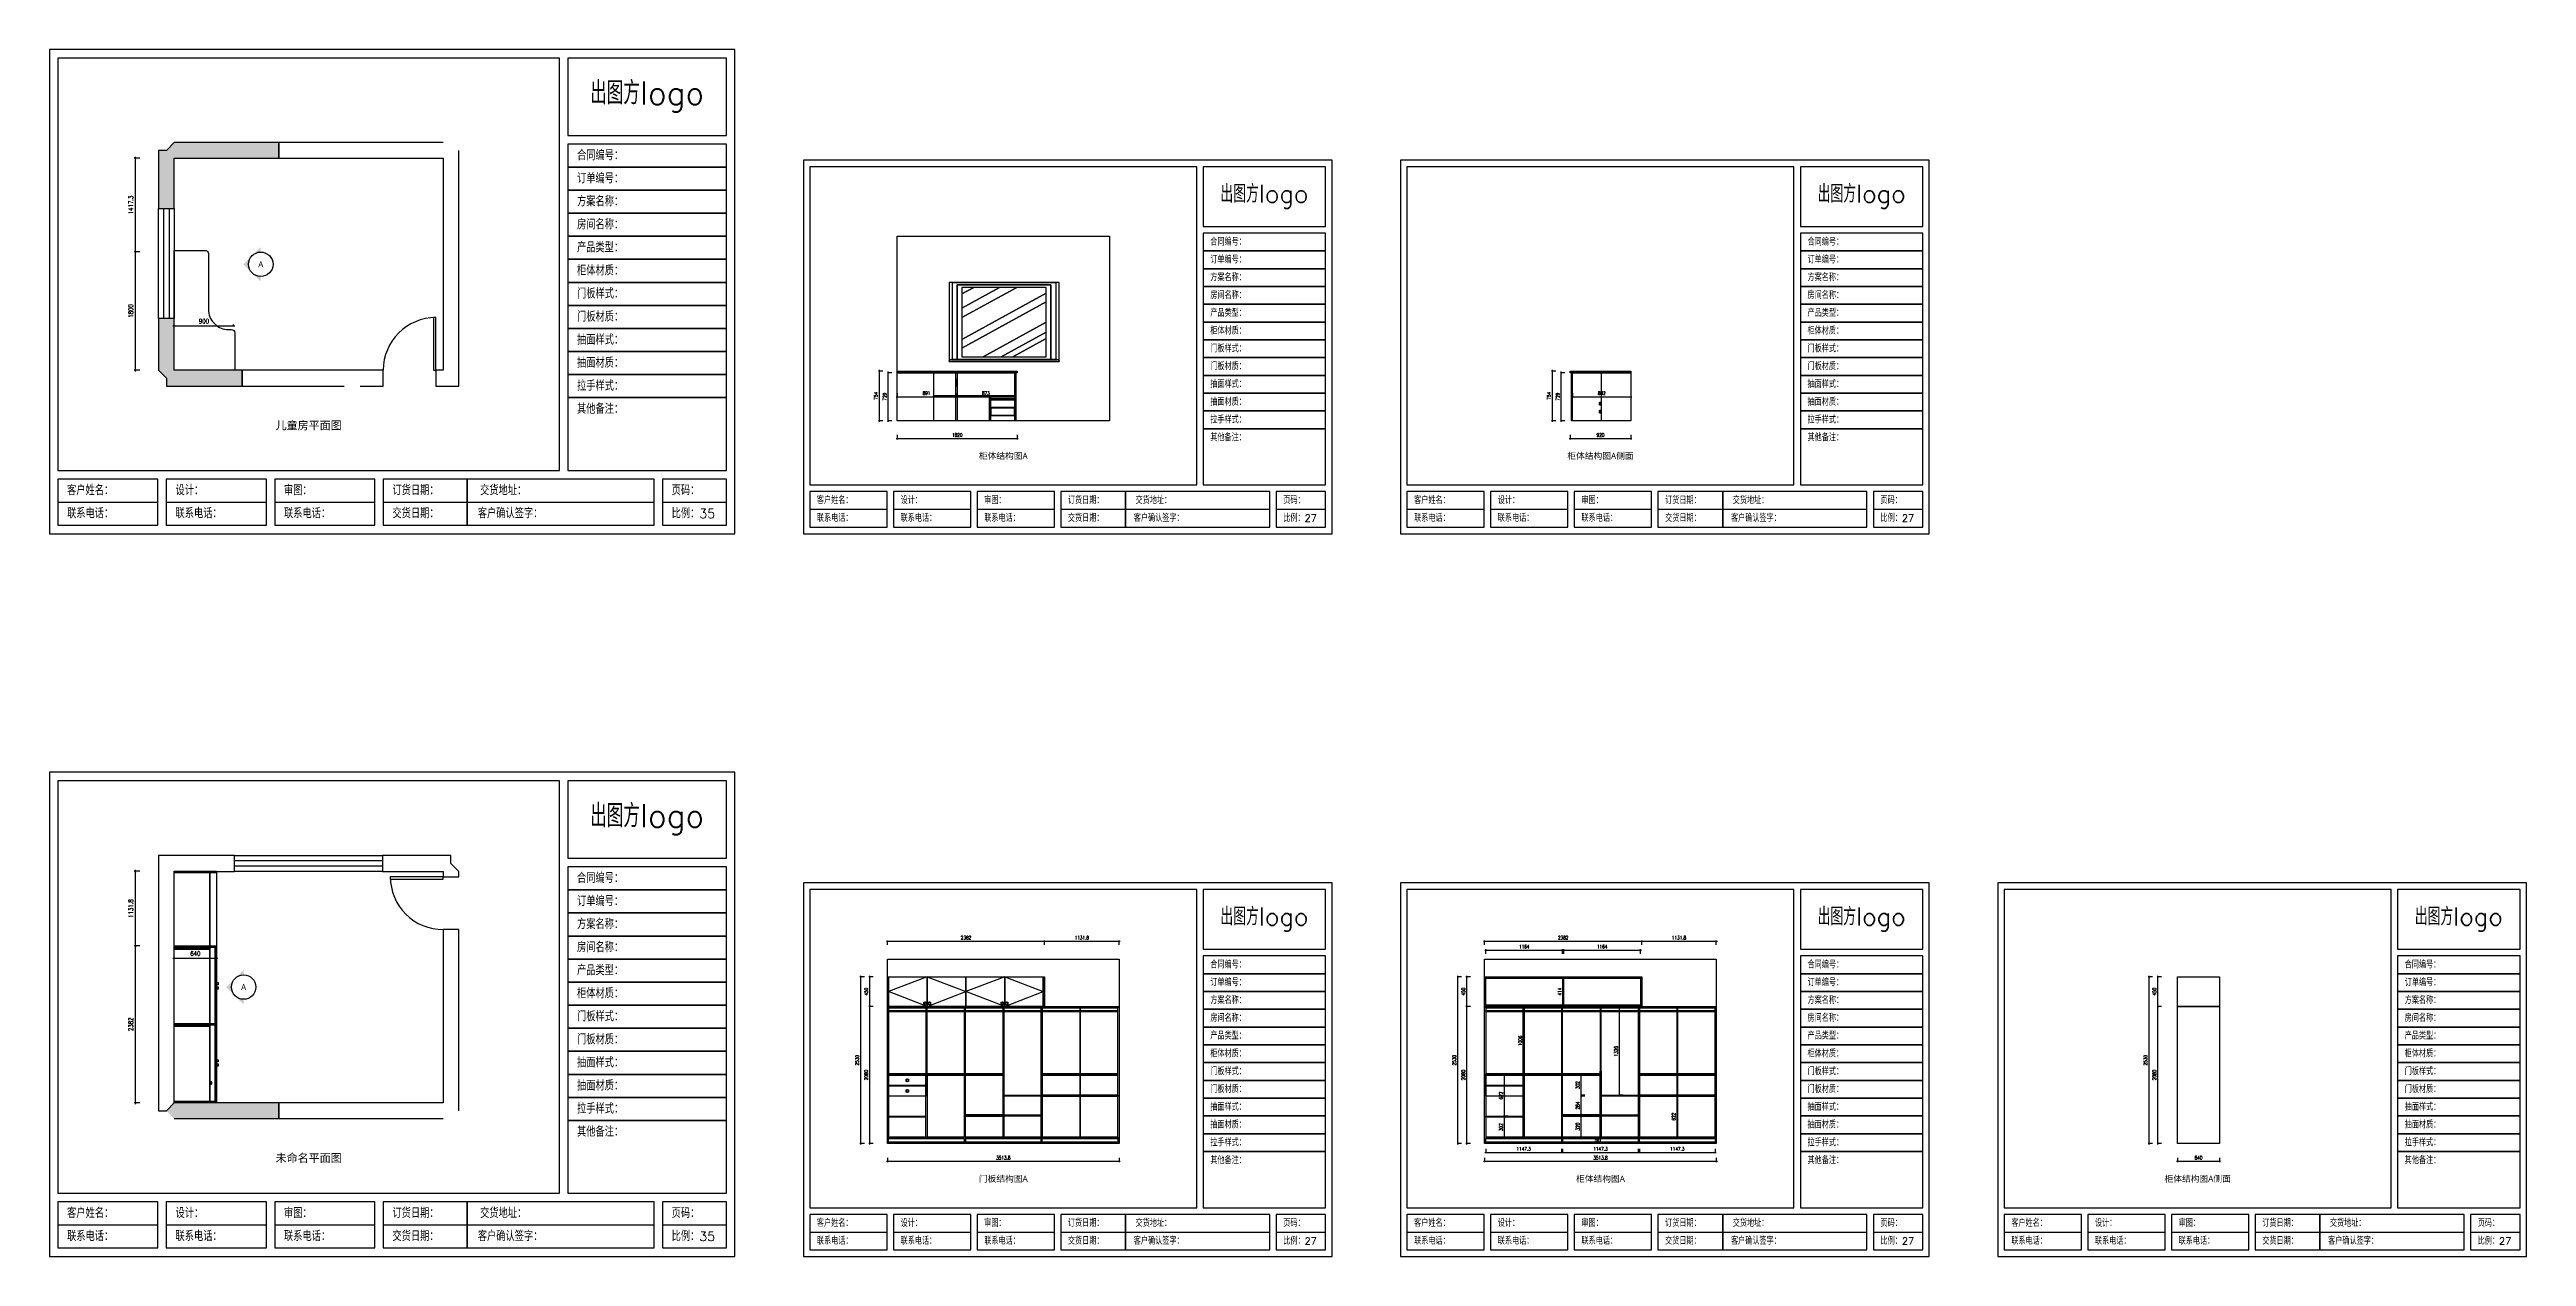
# Model space of a CAD drawing. Header units: millimetres. Extents: x 0 to 37570, y -10972 to 32224.
# Drawn here: x 0 to 37570, y -10972 to 7350 of the extents above; entities that cross this region are included whole.
import ezdxf

# ---------------------------------------------------------------- set-up
doc = ezdxf.new("R2010")
doc.units = ezdxf.units.MM
doc.header["$LTSCALE"] = 10
doc.header["$MEASUREMENT"] = 0
doc.linetypes.add('ACAD_ISO07W100', pattern=[3, 0, -3])
for name, color, linetype in [('A1-建筑结构墙体', 255, 'BYLAYER'), ('A16-建筑墙体填充', 250, 'BYLAYER'), ('A2-建筑墙体', 255, 'BYLAYER'), ('E1-立面墙体', 5, 'BYLAYER'), ('E11-标题', 2, 'BYLAYER'), ('E5-立面门窗', 1, 'BYLAYER'), ('E7-图例造型线', 30, 'BYLAYER'), ('E7-橱衣柜造型线', 4, 'BYLAYER'), ('E7-高亮橱衣柜造型线', 30, 'BYLAYER'), ('E8-立面尺寸标注', 1, 'BYLAYER'), ('P15-立面索引', 1, 'BYLAYER'), ('P4-平面窗', 1, 'BYLAYER'), ('P7-平面门', 2, 'BYLAYER'), ('T-图框', 1, 'BYLAYER')]:
    doc.layers.add(name, color=color, linetype=linetype)
doc.styles.add('DIMTEXT', font='simplex.shx', dxfattribs={"width": 0.7, "bigfont": 'gbcbig.shx'})
doc.styles.get("Standard").update_dxf_attribs({"font": 'simplex.shx', "bigfont": 'gbcbig.shx'})
doc.dimstyles.new('Kujiale', dxfattribs={"dimscale": 25, "dimtxt": 2, "dimasz": 0.8, "dimexe": 0.5, "dimexo": 0.5, "dimgap": 1, "dimtad": 1, "dimdec": 4, "dimrnd": 1, "dimdsep": 46, "dimtxsty": 'DIMTEXT', "dimblk": 'ARCHTICK', "dimcen": 2.5, "dimdle": 0.6, "dimclrd": 1, "dimclre": 1, "dimclrt": 2, "dimadec": 0, "dimazin": 0, "dimtfac": 1, "dimtdec": 4, "dimtix": 1, "dimtmove": 2, "dimatfit": 3, "dimldrblk": 'ARCHTICK', "dimfxlon": 1, "dimtolj": 1, "dimtzin": 0, "dimarcsym": 0})

msp = doc.modelspace()

# ---------------------------------------------------------------- texts
at = {"layer": 'E11-标题', "attachment_point": 5}
for s, insert, char_height in [('\\fMicrosoft YaHei;儿童房平面图', (3930.49976, 1636.08984), 122.5), ('\\fMicrosoft YaHei;柜体结构图A', (14466.59961, 1175.1499), 94.5), ('\\fMicrosoft YaHei;柜体结构图A侧面', (23525.09961, 1175.1499), 94.5), ('\\fMicrosoft YaHei;未命名平面图', (3930.49976, -9484.16211), 122.5), ('\\fMicrosoft YaHei;门板结构图A', (14466.59961, -9796.84961), 94.5), ('\\fMicrosoft YaHei;柜体结构图A', (23525.09961, -9796.84961), 94.5), ('\\fMicrosoft YaHei;柜体结构图A侧面', (32583.60156, -9796.84961), 94.5)]:
    msp.add_mtext(s, dxfattribs=dict(at, insert=insert, char_height=char_height))
at = {"layer": 'T-图框'}
for s, insert, char_height, attachment_point in [('出图方logo', (9065, 6632.5), 350, 5), ('合同编号：', (8001, 5740), 140, 4), ('订单编号：', (8001, 5390), 140, 4), ('出图方logo', (18427.5, 5116.5), 270, 5), ('出图方logo', (27486, 5116.5), 270, 5), ('方案名称：', (8001, 5040), 140, 4), ('房间名称：', (8001, 4690), 140, 4), ('产品类型：', (8001, 4340), 140, 4), ('合同编号：', (17606.69922, 4428), 108, 4), ('订单编号：', (17606.69922, 4158), 108, 4), ('合同编号：', (26665.19922, 4428), 108, 4), ('订单编号：', (26665.19922, 4158), 108, 4), ('柜体材质：', (8001, 3990), 140, 4), ('方案名称：', (17606.69922, 3888), 108, 4), ('方案名称：', (26665.19922, 3888), 108, 4), ('门板样式：', (8001, 3640), 140, 4), ('房间名称：', (17606.69922, 3618), 108, 4), ('产品类型：', (17606.69922, 3348), 108, 4), ('房间名称：', (26665.19922, 3618), 108, 4), ('产品类型：', (26665.19922, 3348), 108, 4), ('抽面样式：', (8001, 2940), 140, 4), ('门板材质：', (8001, 3290), 140, 4), ('柜体材质：', (17606.69922, 3078), 108, 4), ('柜体材质：', (26665.19922, 3078), 108, 4), ('抽面材质：', (8001, 2590), 140, 4), ('门板样式：', (17606.69922, 2808), 108, 4), ('门板样式：', (26665.19922, 2808), 108, 4), ('拉手样式：', (8001, 2240), 140, 4), ('抽面样式：', (17606.69922, 2268), 108, 4), ('门板材质：', (17606.69922, 2538), 108, 4), ('抽面样式：', (26665.19922, 2268), 108, 4), ('门板材质：', (26665.19922, 2538), 108, 4), ('其他备注：', (8001, 1890), 140, 4), ('抽面材质：', (17606.69922, 1998), 108, 4), ('抽面材质：', (26665.19922, 1998), 108, 4), ('拉手样式：', (17606.69922, 1728), 108, 4), ('其他备注：', (17606.69922, 1458), 108, 4), ('拉手样式：', (26665.19922, 1728), 108, 4), ('其他备注：', (26665.19922, 1458), 108, 4), ('客户姓名：', (266, 654.5), 140, 4), ('联系电话：', (266, 304.5), 140, 4), ('联系电话：', (1911, 304.5), 140, 4), ('设计：', (1911, 654.5), 140, 4), ('联系电话：', (3556, 304.5), 140, 4), ('审图：', (3556, 654.5), 140, 4), ('交货日期：', (5201, 304.5), 140, 4), ('订货日期：', (5201, 654.5), 140, 4), ('客户确认签字：', (6496, 304.5), 140, 4), ('交货地址：', (6531, 654.5), 140, 4), ('页码：', (9436, 654.5), 140, 4), ('比例：35', (9436, 304.5), 140, 4), ('客户姓名：', (11639.7002, 504.90002), 108, 4), ('设计：', (12908.7002, 504.90002), 108, 4), ('审图：', (14177.7002, 504.90002), 108, 4), ('订货日期：', (15446.7002, 504.90002), 108, 4), ('交货地址：', (16472.69922, 504.90002), 108, 4), ('页码：', (18713.69922, 504.90002), 108, 4), ('客户姓名：', (20698.19922, 504.90002), 108, 4), ('设计：', (21967.19922, 504.90002), 108, 4), ('审图：', (23236.19922, 504.90002), 108, 4), ('订货日期：', (24505.19922, 504.90002), 108, 4), ('交货地址：', (25531.19922, 504.90002), 108, 4), ('页码：', (27772.19922, 504.90002), 108, 4), ('联系电话：', (11639.7002, 234.89999), 108, 4), ('联系电话：', (12908.7002, 234.89999), 108, 4), ('联系电话：', (14177.7002, 234.89999), 108, 4), ('交货日期：', (15446.7002, 234.89999), 108, 4), ('客户确认签字：', (16445.69922, 234.89999), 108, 4), ('比例：27', (18713.69922, 234.89999), 108, 4), ('联系电话：', (20698.19922, 234.89999), 108, 4), ('联系电话：', (21967.19922, 234.89999), 108, 4), ('联系电话：', (23236.19922, 234.89999), 108, 4), ('交货日期：', (24505.19922, 234.89999), 108, 4), ('客户确认签字：', (25504.19922, 234.89999), 108, 4), ('比例：27', (27772.19922, 234.89999), 108, 4), ('出图方logo', (9065, -4339.5), 350, 5), ('合同编号：', (8001, -5232), 140, 4), ('订单编号：', (8001, -5582), 140, 4), ('方案名称：', (8001, -5932), 140, 4), ('出图方logo', (18427.5, -5855.5), 270, 5), ('出图方logo', (27486, -5855.5), 270, 5), ('出图方logo', (36544.5, -5855.5), 270, 5), ('房间名称：', (8001, -6282), 140, 4), ('产品类型：', (8001, -6632), 140, 4), ('合同编号：', (17606.69922, -6544), 108, 4), ('订单编号：', (17606.69922, -6814), 108, 4), ('合同编号：', (26665.19922, -6544), 108, 4), ('订单编号：', (26665.19922, -6814), 108, 4), ('合同编号：', (35723.69922, -6544), 108, 4), ('订单编号：', (35723.69922, -6814), 108, 4), ('柜体材质：', (8001, -6982), 140, 4), ('方案名称：', (17606.69922, -7084), 108, 4), ('方案名称：', (26665.19922, -7084), 108, 4), ('方案名称：', (35723.69922, -7084), 108, 4), ('门板样式：', (8001, -7332), 140, 4), ('房间名称：', (17606.69922, -7354), 108, 4), ('房间名称：', (26665.19922, -7354), 108, 4), ('房间名称：', (35723.69922, -7354), 108, 4), ('门板材质：', (8001, -7682), 140, 4), ('柜体材质：', (17606.69922, -7894), 108, 4), ('产品类型：', (17606.69922, -7624), 108, 4), ('柜体材质：', (26665.19922, -7894), 108, 4), ('产品类型：', (26665.19922, -7624), 108, 4), ('柜体材质：', (35723.69922, -7894), 108, 4), ('产品类型：', (35723.69922, -7624), 108, 4), ('抽面样式：', (8001, -8032), 140, 4), ('门板样式：', (17606.69922, -8164), 108, 4), ('门板样式：', (26665.19922, -8164), 108, 4), ('门板样式：', (35723.69922, -8164), 108, 4), ('抽面材质：', (8001, -8382), 140, 4), ('抽面样式：', (17606.69922, -8704), 108, 4), ('门板材质：', (17606.69922, -8434), 108, 4), ('抽面样式：', (26665.19922, -8704), 108, 4), ('门板材质：', (26665.19922, -8434), 108, 4), ('抽面样式：', (35723.69922, -8704), 108, 4), ('门板材质：', (35723.69922, -8434), 108, 4), ('拉手样式：', (8001, -8732), 140, 4), ('其他备注：', (8001, -9082), 140, 4), ('抽面材质：', (17606.69922, -8974), 108, 4), ('抽面材质：', (26665.19922, -8974), 108, 4), ('抽面材质：', (35723.69922, -8974), 108, 4), ('拉手样式：', (17606.69922, -9244), 108, 4), ('拉手样式：', (26665.19922, -9244), 108, 4), ('拉手样式：', (35723.69922, -9244), 108, 4), ('其他备注：', (17606.69922, -9514), 108, 4), ('其他备注：', (26665.19922, -9514), 108, 4), ('其他备注：', (35723.69922, -9514), 108, 4), ('客户姓名：', (266, -10317.5), 140, 4), ('设计：', (1911, -10317.5), 140, 4), ('审图：', (3556, -10317.5), 140, 4), ('订货日期：', (5201, -10317.5), 140, 4), ('交货地址：', (6531, -10317.5), 140, 4), ('页码：', (9436, -10317.5), 140, 4), ('客户姓名：', (11639.7002, -10467.09961), 108, 4), ('设计：', (12908.7002, -10467.09961), 108, 4), ('审图：', (14177.7002, -10467.09961), 108, 4), ('订货日期：', (15446.7002, -10467.09961), 108, 4), ('交货地址：', (16472.69922, -10467.09961), 108, 4), ('页码：', (18713.69922, -10467.09961), 108, 4), ('客户姓名：', (20698.19922, -10467.09961), 108, 4), ('设计：', (21967.19922, -10467.09961), 108, 4), ('审图：', (23236.19922, -10467.09961), 108, 4), ('订货日期：', (24505.19922, -10467.09961), 108, 4), ('交货地址：', (25531.19922, -10467.09961), 108, 4), ('页码：', (27772.19922, -10467.09961), 108, 4), ('客户姓名：', (29756.69922, -10467.09961), 108, 4), ('设计：', (31025.69922, -10467.09961), 108, 4), ('审图：', (32294.69922, -10467.09961), 108, 4), ('订货日期：', (33563.69922, -10467.09961), 108, 4), ('交货地址：', (34589.69922, -10467.09961), 108, 4), ('页码：', (36830.69922, -10467.09961), 108, 4), ('联系电话：', (266, -10667.5), 140, 4), ('联系电话：', (1911, -10667.5), 140, 4), ('联系电话：', (3556, -10667.5), 140, 4), ('交货日期：', (5201, -10667.5), 140, 4), ('客户确认签字：', (6496, -10667.5), 140, 4), ('比例：35', (9436, -10667.5), 140, 4), ('联系电话：', (11639.7002, -10737.09961), 108, 4), ('联系电话：', (12908.7002, -10737.09961), 108, 4), ('联系电话：', (14177.7002, -10737.09961), 108, 4), ('交货日期：', (15446.7002, -10737.09961), 108, 4), ('客户确认签字：', (16445.69922, -10737.09961), 108, 4), ('比例：27', (18713.69922, -10737.09961), 108, 4), ('联系电话：', (20698.19922, -10737.09961), 108, 4), ('联系电话：', (21967.19922, -10737.09961), 108, 4), ('联系电话：', (23236.19922, -10737.09961), 108, 4), ('交货日期：', (24505.19922, -10737.09961), 108, 4), ('客户确认签字：', (25504.19922, -10737.09961), 108, 4), ('比例：27', (27772.19922, -10737.09961), 108, 4), ('联系电话：', (29756.69922, -10737.09961), 108, 4), ('联系电话：', (31025.69922, -10737.09961), 108, 4), ('联系电话：', (32294.69922, -10737.09961), 108, 4), ('交货日期：', (33563.69922, -10737.09961), 108, 4), ('客户确认签字：', (34562.69922, -10737.09961), 108, 4), ('比例：27', (36830.69922, -10737.09961), 108, 4)]:
    msp.add_mtext(s, dxfattribs=dict(at, insert=insert, char_height=char_height, attachment_point=attachment_point))

# ---------------------------------------------------------------- blocks, each defined once
blk = doc.blocks.new('IndexMark2710382')
at = {"layer": 'P15-立面索引'}
blk.add_hatch(color=2, dxfattribs=at).paths.add_polyline_path([(-15, 0), (-7.5, -7.5), (-7.5, -5.3), (-8.4, -5.2), (-9.3, -5), (-10.2, -4.6), (-10.9, -4.1), (-11.6, -3.4), (-12.1, -2.7), (-12.5, -1.8), (-12.7, -0.9), (-12.8, 0), (-12.7, 0.9), (-12.5, 1.8), (-12.1, 2.7), (-11.6, 3.4), (-10.9, 4.1), (-10.2, 4.6), (-9.3, 5), (-8.4, 5.2), (-7.5, 5.3), (-7.5, 5.3), (-7.5, 7.5)])
at = {"layer": 'P15-立面索引', "color": 2}
blk.add_circle((-7.5, 0), 5.3, dxfattribs=at)
at = {"layer": 'P15-立面索引', "color": 3, "insert": (-7.5, 0), "char_height": 2.652, "attachment_point": 5}
blk.add_mtext('\\fMicrosoft YaHei;A', dxfattribs=at)
blk = doc.blocks.new('PlanCabinet2710383')
at = {"layer": 'P15-立面索引', "color": 255}
for points in [[(18, 0), (18, -640), (0, -640), (0, 0), (18, 0)], [(1165, -539), (18, -539), (18, 0), (1165, 0), (1165, -539)], [(1183, -540), (1165, -540), (1165, 0), (1183, 0), (1183, -540)], [(2331, -539), (1183, -539), (1183, 0), (2331, 0), (2331, -539)], [(2349, -540), (2331, -540), (2331, 0), (2349, 0), (2349, -540)], [(2349, 0), (3496, 0), (3496, -539), (2349, -539), (2349, 0)], [(3514, -640), (3496, -640), (3496, 0), (3514, 0), (3514, -640)], [(2331, -20), (2331, -20), (2331, -11), (2331, -11), (2331, -20)], [(2331, -281), (2331, -281), (2331, -280), (2331, -280), (2331, -281)], [(2331, -281), (2331, -281), (2331, -283), (2331, -283), (2331, -281)], [(2331, -284), (2331, -284), (2331, -283), (2331, -283), (2331, -284)], [(2331, -284), (2331, -284), (2331, -286), (2331, -286), (2331, -284)], [(2331, -291), (2331, -291), (2331, -290), (2331, -290), (2331, -291)], [(2331, -292), (2331, -292), (2331, -293), (2331, -293), (2331, -292)], [(3496, -640), (18, -640), (18, -540), (283, -540), (283, -564), (318, -564), (318, -540), (3496, -540), (3496, -640)], [(318, -564), (283, -564), (283, -539), (318, -539), (318, -564)]]:
    blk.add_lwpolyline(points, dxfattribs=at)
blk = doc.blocks.new('PlanCabinet2710384')
at = {"layer": 'P15-立面索引', "color": 255}
for points in [[(18, -640), (0, -640), (0, 0), (18, 0), (18, -640)], [(18, -620), (18, 0), (1182, 0), (1182, -620), (18, -620)], [(1200, -620), (1182, -620), (1182, 0), (1200, 0), (1200, -620)], [(2364, -620), (1200, -620), (1200, 0), (2364, 0), (2364, -620)], [(2364, -640), (2364, 0), (2382, 0), (2382, -640), (2364, -640)], [(18, -20), (18, -20), (18, -11), (18, -11), (18, -20)], [(18, -620), (604, -620), (604, -638), (18, -638), (18, -620)], [(590, -665), (554, -665), (554, -638), (590, -638), (590, -665)], [(1191, -638), (604, -638), (604, -620), (1191, -620), (1191, -638)], [(655, -665), (620, -665), (620, -638), (655, -638), (655, -665)], [(1778, -638), (1191, -638), (1191, -620), (1778, -620), (1778, -638)], [(1762, -665), (1727, -665), (1727, -638), (1762, -638), (1762, -665)], [(2364, -638), (1778, -638), (1778, -620), (2364, -620), (2364, -638)], [(1828, -665), (1792, -665), (1792, -638), (1828, -638), (1828, -665)]]:
    blk.add_lwpolyline(points, dxfattribs=at)
blk = doc.blocks.new('_ArchTick')
at = {"layer": 'E11-标题', "color": 1, "const_width": 0.15}
blk.add_lwpolyline([(-0.5, -0.5), (0.5, 0.5)], dxfattribs=at)
blk = doc.blocks.new('*D121')
at = {"layer": 'Defpoints', "color": 0, "transparency": 16777216}
for p in [(1302, -5125), (1389, -5125), (1389, -6257)]:
    blk.add_point(p, dxfattribs=at)
at = {"layer": 'E8-立面尺寸标注', "color": 1, "lineweight": -2, "transparency": 16777216}
for p, q in [((1372, -5125), (1284, -5125)), ((1302, -6278), (1302, -5104)), ((1372, -6257), (1284, -6257))]:
    blk.add_line(p, q, dxfattribs=at)
at = {"layer": 'E8-立面尺寸标注', "color": 1, "lineweight": -2, "transparency": 16777216, "xscale": 28, "yscale": 28, "zscale": 28}
for p, rotation in [((1302, -5125), 90), ((1302, -6257), 270)]:
    blk.add_blockref('_ArchTick', p, dxfattribs=dict(at, rotation=rotation))
at = {"layer": 'E8-立面尺寸标注', "color": 2, "transparency": 16777216, "insert": (1232, -5691), "char_height": 70, "attachment_point": 5, "rotation": 90, "style": 'DIMTEXT'}
blk.add_mtext('\\A1;1131.8', dxfattribs=at)
blk = doc.blocks.new('*D122')
at = {"layer": 'Defpoints', "color": 0, "transparency": 16777216}
for p in [(1302, -6257), (1389, -6257), (1389, -8639)]:
    blk.add_point(p, dxfattribs=at)
at = {"layer": 'E8-立面尺寸标注', "color": 1, "lineweight": -2, "transparency": 16777216}
for p, q in [((1372, -6257), (1284, -6257)), ((1302, -8660), (1302, -6236)), ((1372, -8639), (1284, -8639))]:
    blk.add_line(p, q, dxfattribs=at)
at = {"layer": 'E8-立面尺寸标注', "color": 1, "lineweight": -2, "transparency": 16777216, "xscale": 28, "yscale": 28, "zscale": 28}
for p, rotation in [((1302, -6257), 90), ((1302, -8639), 270)]:
    blk.add_blockref('_ArchTick', p, dxfattribs=dict(at, rotation=rotation))
at = {"layer": 'E8-立面尺寸标注', "color": 2, "transparency": 16777216, "insert": (1232, -7448), "char_height": 70, "attachment_point": 5, "rotation": 90, "style": 'DIMTEXT'}
blk.add_mtext('\\A1;2382', dxfattribs=at)
blk = doc.blocks.new('*D123')
at = {"layer": 'Defpoints', "color": 0, "transparency": 16777216}
for p in [(1892, -6443), (2532, -6443), (2532, -6443)]:
    blk.add_point(p, dxfattribs=at)
at = {"layer": 'E8-立面尺寸标注', "color": 1, "lineweight": -2, "transparency": 16777216}
for p, q in [((1871, -6443), (2553, -6443)), ((1892, -6443), (1892, -6426)), ((2532, -6443), (2532, -6426))]:
    blk.add_line(p, q, dxfattribs=at)
at = {"layer": 'E8-立面尺寸标注', "color": 1, "lineweight": -2, "transparency": 16777216, "xscale": 28, "yscale": 28, "zscale": 28, "rotation": 180}
blk.add_blockref('_ArchTick', (1892, -6443), dxfattribs=at)
at = {"layer": 'E8-立面尺寸标注', "color": 1, "lineweight": -2, "transparency": 16777216, "xscale": 28, "yscale": 28, "zscale": 28}
blk.add_blockref('_ArchTick', (2532, -6443), dxfattribs=at)
at = {"layer": 'E8-立面尺寸标注', "color": 2, "transparency": 16777216, "insert": (2212, -6373), "char_height": 70, "attachment_point": 5, "style": 'DIMTEXT'}
blk.add_mtext('\\A1;640', dxfattribs=at)
blk = doc.blocks.new('CustomElevation2710385')
at = {"linetype": 'ACAD_ISO07W100'}
for points in [[(18, 0), (0, 0), (0, 450), (18, 450)], [(2382, 0), (2364, 0), (2364, 450), (2382, 450)]]:
    blk.add_wipeout(points, dxfattribs=at).dxf.layer = 'E7-橱衣柜造型线'
at = {"layer": 'E7-橱衣柜造型线'}
for points in [[(18, 0), (0, 0), (0, 450), (18, 450), (18, 0)], [(2382, 0), (2364, 0), (2364, 450), (2382, 450), (2382, 0)]]:
    blk.add_lwpolyline(points, dxfattribs=at)
blk = doc.blocks.new('CustomElevation2710386')
at = {"layer": 'E7-高亮橱衣柜造型线'}
for p, q in [((604, 450), (18, 225)), ((604, 450), (1191, 225)), ((1778, 450), (1191, 225)), ((1778, 450), (2364, 225)), ((604, 0), (18, 225)), ((604, 0), (1191, 225)), ((1778, 0), (1191, 225)), ((1778, 0), (2364, 225))]:
    blk.add_line(p, q, dxfattribs=at)
for points in [[(604, 0), (18, 0), (18, 450), (604, 450), (604, 0)], [(1191, 0), (604, 0), (604, 450), (1191, 450), (1191, 0)], [(1778, 0), (1191, 0), (1191, 450), (1778, 450), (1778, 0)], [(2364, 0), (1778, 0), (1778, 450), (2364, 450), (2364, 0)], [(554, 65), (590, 65), (590, 30), (554, 30), (554, 65)], [(655, 30), (620, 30), (620, 65), (655, 65), (655, 30)], [(1762, 30), (1727, 30), (1727, 65), (1762, 65), (1762, 30)], [(1828, 30), (1792, 30), (1792, 65), (1828, 65), (1828, 30)]]:
    blk.add_lwpolyline(points, dxfattribs=at)
blk = doc.blocks.new('2710387')
at = {"layer": 'E7-图例造型线'}
blk.add_lwpolyline([(-15, -8), (-7, -16)], dxfattribs=at)
for centre, radius, start, end in [((-1, 1), 16.3, 98.4922, 214.9431), ((0, 0), 17.5, -11.195, 103.1082), ((2, 16), 33.6, -104.3152, -87.1059), ((-11, 10), 31.1, -63.5887, -26.4113)]:
    blk.add_arc(centre, radius, start, end, dxfattribs=at)
blk = doc.blocks.new('2710388')
at = {"layer": 'E7-图例造型线'}
blk.add_lwpolyline([(-15, -8), (-7, -16)], dxfattribs=at)
for centre, radius, start, end in [((-1, 1), 16.3, 98.4922, 214.9431), ((0, 0), 17.5, -11.195, 103.1082), ((2, 16), 33.6, -104.3152, -87.1059), ((-11, 10), 31.1, -63.5887, -26.4113)]:
    blk.add_arc(centre, radius, start, end, dxfattribs=at)
blk = doc.blocks.new('2710389')
at = {"layer": 'E7-图例造型线'}
blk.add_lwpolyline([(-15, -8), (-7, -16)], dxfattribs=at)
for centre, radius, start, end in [((-1, 1), 16.3, 98.4922, 214.9431), ((0, 0), 17.5, -11.195, 103.1082), ((2, 16), 33.6, -104.3152, -87.1059), ((-11, 10), 31.1, -63.5887, -26.4113)]:
    blk.add_arc(centre, radius, start, end, dxfattribs=at)
blk = doc.blocks.new('2710390')
at = {"layer": 'E7-图例造型线'}
blk.add_lwpolyline([(-15, -8), (-7, -16)], dxfattribs=at)
for centre, radius, start, end in [((-1, 1), 16.3, 98.4922, 214.9431), ((0, 0), 17.5, -11.195, 103.1082), ((2, 16), 33.6, -104.3152, -87.1059), ((-11, 10), 31.1, -63.5887, -26.4113)]:
    blk.add_arc(centre, radius, start, end, dxfattribs=at)
blk = doc.blocks.new('CustomElevation2710391')
at = {"layer": 'E7-橱衣柜造型线'}
for points in [[(3496, 2014), (2349, 2014), (2349, 2015), (3496, 2015), (3496, 2014)], [(3496, 2015), (2349, 2015), (2349, 2015), (3496, 2015), (3496, 2015)], [(3496, 2013), (2349, 2013), (2349, 2014), (3496, 2014), (3496, 2013)], [(3496, 2012), (2349, 2012), (2349, 2013), (3496, 2013), (3496, 2012)], [(3496, 2010), (2349, 2010), (2349, 2012), (3496, 2012), (3496, 2010)], [(3496, 2008), (2349, 2008), (2349, 2010), (3496, 2010), (3496, 2008)], [(3496, 2006), (2349, 2006), (2349, 2008), (3496, 2008), (3496, 2006)], [(3496, 2004), (2349, 2004), (2349, 2006), (3496, 2006), (3496, 2004)], [(3496, 2003), (2349, 2003), (2349, 2004), (3496, 2004), (3496, 2003)], [(3496, 2002), (2349, 2002), (2349, 2003), (3496, 2003), (3496, 2002)], [(3496, 2002), (2349, 2002), (2349, 2002), (3496, 2002), (3496, 2002)], [(2918, 2015), (2917, 2015), (2917, 2062), (2918, 2062), (2918, 2015)], [(2920, 2015), (2918, 2015), (2918, 2062), (2920, 2062), (2920, 2015)], [(2922, 2015), (2920, 2015), (2920, 2062), (2922, 2062), (2922, 2015)], [(2924, 2015), (2922, 2015), (2922, 2062), (2924, 2062), (2924, 2015)], [(2926, 2015), (2924, 2015), (2924, 2062), (2926, 2062), (2926, 2015)], [(2928, 2015), (2926, 2015), (2926, 2062), (2928, 2062), (2928, 2015)], [(2930, 2015), (2928, 2015), (2928, 2062), (2930, 2062), (2930, 2015)], [(2918, 96), (2917, 96), (2917, 718), (2918, 718), (2918, 96)], [(2920, 96), (2918, 96), (2918, 718), (2920, 718), (2920, 96)], [(2922, 96), (2920, 96), (2920, 718), (2922, 718), (2922, 96)], [(2924, 96), (2922, 96), (2922, 718), (2924, 718), (2924, 96)], [(2926, 718), (2926, 96), (2924, 96), (2924, 718), (2926, 718)], [(2928, 718), (2928, 96), (2926, 96), (2926, 718), (2928, 718)], [(2930, 718), (2930, 96), (2928, 96), (2928, 718), (2930, 718)]]:
    blk.add_lwpolyline(points, dxfattribs=at)
at = {"linetype": 'ACAD_ISO07W100'}
for points in [[(586, 2015), (18, 2015), (18, 2062), (586, 2062)], [(3495, 1038), (2349, 1038), (2349, 1056), (3495, 1056)], [(1748, 416), (1183, 416), (1183, 434), (1748, 434)], [(2331, 78), (1183, 78), (1183, 96), (2331, 96)]]:
    blk.add_wipeout(points, dxfattribs=at).dxf.layer = 'E7-橱衣柜造型线'
at = {"layer": 'E7-橱衣柜造型线'}
for points in [[(586, 2015), (18, 2015), (18, 2062), (586, 2062), (586, 2015)], [(2917, 1056), (2917, 2002), (2918, 2002), (2918, 1056), (2917, 1056)], [(2918, 1056), (2918, 2002), (2920, 2002), (2920, 1056), (2918, 1056)], [(2920, 1056), (2920, 2002), (2922, 2002), (2922, 1056), (2920, 1056)], [(2924, 2002), (2924, 1056), (2922, 1056), (2922, 2002), (2924, 2002)], [(2926, 2002), (2926, 1056), (2924, 1056), (2924, 2002), (2926, 2002)], [(2928, 2002), (2928, 1056), (2926, 1056), (2926, 2002), (2928, 2002)], [(2930, 2002), (2930, 1056), (2928, 1056), (2928, 2002), (2930, 2002)], [(3495, 1038), (2349, 1038), (2349, 1056), (3495, 1056), (3495, 1038)], [(2917, 736), (2917, 1038), (2918, 1038), (2918, 736), (2917, 736)], [(2918, 736), (2918, 1038), (2920, 1038), (2920, 736), (2918, 736)], [(2920, 736), (2920, 1038), (2922, 1038), (2922, 736), (2920, 736)], [(2924, 736), (2922, 736), (2922, 1038), (2924, 1038), (2924, 736)], [(2926, 1038), (2926, 736), (2924, 736), (2924, 1038), (2926, 1038)], [(2928, 1038), (2928, 736), (2926, 736), (2926, 1038), (2928, 1038)], [(2930, 1038), (2930, 736), (2928, 736), (2928, 1038), (2930, 1038)], [(1748, 416), (1183, 416), (1183, 434), (1748, 434), (1748, 416)], [(2331, 78), (1183, 78), (1183, 96), (2331, 96), (2331, 78)]]:
    blk.add_lwpolyline(points, dxfattribs=at)
at = {"linetype": 'ACAD_ISO07W100'}
blk.add_wipeout([(2331, 2015), (1764, 2015), (1764, 2062), (2331, 2062), (2331, 2067), (2331, 2067)], dxfattribs=at).dxf.layer = 'E7-橱衣柜造型线'
at = {"layer": 'E7-橱衣柜造型线'}
blk.add_lwpolyline([(2331, 2015), (1764, 2015), (1764, 2062), (2331, 2062), (2331, 2067), (2331, 2067), (2331, 2015)], dxfattribs=at)
at = {"linetype": 'ACAD_ISO07W100'}
for points in [[(3496, 91), (3496, 91), (3496, 96), (2930, 96), (2930, 718), (3495, 718), (3495, 736), (2930, 736), (2930, 1038), (3495, 1038), (3495, 1056), (2930, 1056), (2930, 2002), (3496, 2002), (3496, 2015), (2930, 2015), (2930, 2062), (3496, 2062), (3496, 2067), (3496, 2067)], [(2331, 18), (1183, 18), (1183, 78), (2331, 78)]]:
    blk.add_wipeout(points, dxfattribs=at).dxf.layer = 'E7-橱衣柜造型线'
at = {"layer": 'E7-橱衣柜造型线'}
for points in [[(3496, 91), (3496, 91), (3496, 96), (2930, 96), (2930, 718), (3495, 718), (3495, 736), (2930, 736), (2930, 1038), (3495, 1038), (3495, 1056), (2930, 1056), (2930, 2002), (3496, 2002), (3496, 2015), (2930, 2015), (2930, 2062), (3496, 2062), (3496, 2067), (3496, 2067), (3496, 91)], [(2331, 18), (1183, 18), (1183, 78), (2331, 78), (2331, 18)]]:
    blk.add_lwpolyline(points, dxfattribs=at)
at = {"linetype": 'ACAD_ISO07W100'}
for points in [[(2331, 91), (2331, 91), (2331, 96), (1766, 96), (1766, 1096), (1764, 1096), (1764, 2002), (2331, 2002)], [(1165, 78), (18, 78), (18, 96), (1165, 96)]]:
    blk.add_wipeout(points, dxfattribs=at).dxf.layer = 'E7-橱衣柜造型线'
at = {"layer": 'E7-橱衣柜造型线'}
for points in [[(2331, 91), (2331, 91), (2331, 96), (1766, 96), (1766, 1096), (1764, 1096), (1764, 2002), (2331, 2002), (2331, 91)], [(1165, 78), (18, 78), (18, 96), (1165, 96), (1165, 78)]]:
    blk.add_lwpolyline(points, dxfattribs=at)
at = {"linetype": 'ACAD_ISO07W100'}
for points in [[(583, 96), (18, 96), (18, 2002), (586, 2002), (586, 1056), (18, 1056), (18, 1038), (583, 1038)], [(2331, 2062), (1183, 2062), (1183, 2080), (2331, 2080)], [(1766, 1066), (1748, 1066), (1748, 1077), (1766, 1077)], [(1747, 718), (1184, 718), (1184, 736), (1747, 736)]]:
    blk.add_wipeout(points, dxfattribs=at).dxf.layer = 'E7-橱衣柜造型线'
at = {"layer": 'E7-橱衣柜造型线'}
for points in [[(583, 96), (18, 96), (18, 2002), (586, 2002), (586, 1056), (18, 1056), (18, 1038), (583, 1038), (583, 96)], [(2331, 2062), (1183, 2062), (1183, 2080), (2331, 2080), (2331, 2062)], [(1753, 2015), (1751, 2015), (1751, 2062), (1753, 2062), (1753, 2015)], [(1755, 2015), (1753, 2015), (1753, 2062), (1755, 2062), (1755, 2015)], [(1757, 2015), (1755, 2015), (1755, 2062), (1757, 2062), (1757, 2015)], [(1759, 2015), (1757, 2015), (1757, 2062), (1759, 2062), (1759, 2015)], [(1761, 2015), (1759, 2015), (1759, 2062), (1761, 2062), (1761, 2015)], [(1763, 2015), (1761, 2015), (1761, 2062), (1763, 2062), (1763, 2015)], [(1764, 2015), (1763, 2015), (1763, 2062), (1764, 2062), (1764, 2015)], [(1766, 1066), (1748, 1066), (1748, 1077), (1766, 1077), (1766, 1066)], [(1747, 718), (1184, 718), (1184, 736), (1747, 736), (1747, 718)]]:
    blk.add_lwpolyline(points, dxfattribs=at)
at = {"linetype": 'ACAD_ISO07W100'}
for points in [[(18, 2080), (18, 0), (0, 0), (0, 2080)], [(1183, 18), (1165, 18), (1165, 2080), (1183, 2080)], [(2330, 718), (1766, 718), (1766, 736), (2330, 736)]]:
    blk.add_wipeout(points, dxfattribs=at).dxf.layer = 'E7-橱衣柜造型线'
at = {"layer": 'E7-橱衣柜造型线'}
for points in [[(18, 2080), (18, 0), (0, 0), (0, 2080), (18, 2080)], [(1183, 18), (1165, 18), (1165, 2080), (1183, 2080), (1183, 18)], [(2330, 718), (1766, 718), (1766, 736), (2330, 736), (2330, 718)]]:
    blk.add_lwpolyline(points, dxfattribs=at)
at = {"linetype": 'ACAD_ISO07W100'}
for points in [[(1165, 2062), (18, 2062), (18, 2080), (1165, 2080)], [(582, 398), (18, 398), (18, 416), (582, 416)], [(3496, 0), (18, 0), (18, 18), (3496, 18)]]:
    blk.add_wipeout(points, dxfattribs=at).dxf.layer = 'E7-橱衣柜造型线'
at = {"layer": 'E7-橱衣柜造型线'}
for points in [[(1165, 2062), (18, 2062), (18, 2080), (1165, 2080), (1165, 2062)], [(1165, 2014), (18, 2014), (18, 2015), (1165, 2015), (1165, 2014)], [(1165, 2015), (18, 2015), (18, 2015), (1165, 2015), (1165, 2015)], [(1165, 2013), (18, 2013), (18, 2014), (1165, 2014), (1165, 2013)], [(1165, 2012), (18, 2012), (18, 2013), (1165, 2013), (1165, 2012)], [(1165, 2010), (18, 2010), (18, 2012), (1165, 2012), (1165, 2010)], [(1165, 2008), (18, 2008), (18, 2010), (1165, 2010), (1165, 2008)], [(1165, 2006), (18, 2006), (18, 2008), (1165, 2008), (1165, 2006)], [(1165, 2004), (18, 2004), (18, 2006), (1165, 2006), (1165, 2004)], [(1165, 2003), (18, 2003), (18, 2004), (1165, 2004), (1165, 2003)], [(1165, 2002), (18, 2002), (18, 2003), (1165, 2003), (1165, 2002)], [(1165, 2002), (18, 2002), (18, 2002), (1165, 2002), (1165, 2002)], [(2331, 2014), (1183, 2014), (1183, 2015), (2331, 2015), (2331, 2014)], [(2331, 2015), (1183, 2015), (1183, 2015), (2331, 2015), (2331, 2015)], [(2331, 2013), (1183, 2013), (1183, 2014), (2331, 2014), (2331, 2013)], [(2331, 2012), (1183, 2012), (1183, 2013), (2331, 2013), (2331, 2012)], [(2331, 2010), (1183, 2010), (1183, 2012), (2331, 2012), (2331, 2010)], [(2331, 2008), (1183, 2008), (1183, 2010), (2331, 2010), (2331, 2008)], [(2331, 2006), (1183, 2006), (1183, 2008), (2331, 2008), (2331, 2006)], [(2331, 2004), (1183, 2004), (1183, 2006), (2331, 2006), (2331, 2004)], [(2331, 2003), (1183, 2003), (1183, 2004), (2331, 2004), (2331, 2003)], [(2331, 2002), (1183, 2002), (1183, 2003), (2331, 2003), (2331, 2002)], [(2331, 2002), (1183, 2002), (1183, 2002), (2331, 2002), (2331, 2002)], [(582, 398), (18, 398), (18, 416), (582, 416), (582, 398)], [(3496, 0), (18, 0), (18, 18), (3496, 18), (3496, 0)]]:
    blk.add_lwpolyline(points, dxfattribs=at)
at = {"linetype": 'ACAD_ISO07W100'}
for points in [[(1165, 2015), (599, 2015), (599, 2062), (1165, 2062)], [(2917, 2015), (2349, 2015), (2349, 2062), (2917, 2062)], [(3496, 0), (3496, 2080), (3514, 2080), (3514, 0)], [(1766, 96), (1748, 96), (1748, 1066), (1766, 1066)]]:
    blk.add_wipeout(points, dxfattribs=at).dxf.layer = 'E7-橱衣柜造型线'
at = {"layer": 'E7-橱衣柜造型线'}
for points in [[(1165, 2015), (599, 2015), (599, 2062), (1165, 2062), (1165, 2015)], [(2917, 2015), (2349, 2015), (2349, 2062), (2917, 2062), (2917, 2015)], [(3496, 0), (3496, 2080), (3514, 2080), (3514, 0), (3496, 0)], [(1766, 1094), (1748, 1094), (1748, 1096), (1766, 1096), (1766, 1094)], [(1766, 1087), (1748, 1087), (1748, 1094), (1766, 1094), (1766, 1087)], [(1766, 1077), (1748, 1077), (1748, 1087), (1766, 1087), (1766, 1077)], [(1766, 96), (1748, 96), (1748, 1066), (1766, 1066), (1766, 96)]]:
    blk.add_lwpolyline(points, dxfattribs=at)
at = {"linetype": 'ACAD_ISO07W100'}
for points in [[(1165, 96), (601, 96), (601, 1038), (1165, 1038), (1165, 1056), (599, 1056), (599, 2002), (1165, 2002)], [(2917, 96), (2349, 96), (2349, 2002), (2917, 2002), (2917, 1056), (2349, 1056), (2349, 1038), (2917, 1038), (2917, 736), (2349, 736), (2349, 718), (2917, 718)]]:
    blk.add_wipeout(points, dxfattribs=at).dxf.layer = 'E7-橱衣柜造型线'
at = {"layer": 'E7-橱衣柜造型线'}
for points in [[(588, 2015), (586, 2015), (586, 2062), (588, 2062), (588, 2015)], [(586, 1056), (586, 2002), (588, 2002), (588, 1056), (586, 1056)], [(590, 2015), (588, 2015), (588, 2062), (590, 2062), (590, 2015)], [(588, 1056), (588, 2002), (590, 2002), (590, 1056), (588, 1056)], [(592, 2015), (590, 2015), (590, 2062), (592, 2062), (592, 2015)], [(590, 1056), (590, 2002), (592, 2002), (592, 1056), (590, 1056)], [(594, 2015), (592, 2015), (592, 2062), (594, 2062), (594, 2015)], [(594, 1056), (592, 1056), (592, 2002), (594, 2002), (594, 1056)], [(595, 2015), (594, 2015), (594, 2062), (595, 2062), (595, 2015)], [(595, 1056), (594, 1056), (594, 2002), (595, 2002), (595, 1056)], [(597, 2015), (595, 2015), (595, 2062), (597, 2062), (597, 2015)], [(597, 1056), (595, 1056), (595, 2002), (597, 2002), (597, 1056)], [(599, 2015), (597, 2015), (597, 2062), (599, 2062), (599, 2015)], [(599, 1056), (597, 1056), (597, 2002), (599, 2002), (599, 1056)], [(1165, 96), (601, 96), (601, 1038), (1165, 1038), (1165, 1056), (599, 1056), (599, 2002), (1165, 2002), (1165, 96)], [(2917, 96), (2349, 96), (2349, 2002), (2917, 2002), (2917, 1056), (2349, 1056), (2349, 1038), (2917, 1038), (2917, 736), (2349, 736), (2349, 718), (2917, 718), (2917, 96)]]:
    blk.add_lwpolyline(points, dxfattribs=at)
at = {"linetype": 'ACAD_ISO07W100'}
for points in [[(1748, 1038), (1183, 1038), (1183, 1056), (1748, 1056)], [(1165, 18), (18, 18), (18, 78), (1165, 78)], [(3496, 78), (2349, 78), (2349, 96), (3496, 96)]]:
    blk.add_wipeout(points, dxfattribs=at).dxf.layer = 'E7-橱衣柜造型线'
at = {"layer": 'E7-橱衣柜造型线'}
for points in [[(1751, 1096), (1751, 2002), (1753, 2002), (1753, 1096), (1751, 1096)], [(1753, 1096), (1753, 2002), (1755, 2002), (1755, 1096), (1753, 1096)], [(1755, 1096), (1755, 2002), (1757, 2002), (1757, 1096), (1755, 1096)], [(1759, 1096), (1757, 1096), (1757, 2002), (1759, 2002), (1759, 1096)], [(1761, 1096), (1759, 1096), (1759, 2002), (1761, 2002), (1761, 1096)], [(1763, 1096), (1761, 1096), (1761, 2002), (1763, 2002), (1763, 1096)], [(1764, 1096), (1763, 1096), (1763, 2002), (1764, 2002), (1764, 1096)], [(1748, 1038), (1183, 1038), (1183, 1056), (1748, 1056), (1748, 1038)], [(1165, 18), (18, 18), (18, 78), (1165, 78), (1165, 18)], [(3496, 78), (2349, 78), (2349, 96), (3496, 96), (3496, 78)]]:
    blk.add_lwpolyline(points, dxfattribs=at)
at = {"linetype": 'ACAD_ISO07W100'}
for points in [[(1751, 2015), (1183, 2015), (1183, 2062), (1751, 2062)], [(2349, 18), (2331, 18), (2331, 2080), (2349, 2080)]]:
    blk.add_wipeout(points, dxfattribs=at).dxf.layer = 'E7-橱衣柜造型线'
at = {"layer": 'E7-橱衣柜造型线'}
for points in [[(1751, 2015), (1183, 2015), (1183, 2062), (1751, 2062), (1751, 2015)], [(2349, 18), (2331, 18), (2331, 2080), (2349, 2080), (2349, 18)]]:
    blk.add_lwpolyline(points, dxfattribs=at)
at = {"linetype": 'ACAD_ISO07W100'}
for points in [[(1748, 1056), (1183, 1056), (1183, 2002), (1751, 2002), (1751, 1096), (1748, 1096)], [(3496, 2062), (2349, 2062), (2349, 2080), (3496, 2080)], [(2330, 416), (1766, 416), (1766, 434), (2330, 434)], [(3495, 718), (2349, 718), (2349, 736), (3495, 736)], [(3496, 18), (2349, 18), (2349, 78), (3496, 78)]]:
    blk.add_wipeout(points, dxfattribs=at).dxf.layer = 'E7-橱衣柜造型线'
at = {"layer": 'E7-橱衣柜造型线'}
for points in [[(1748, 1056), (1183, 1056), (1183, 2002), (1751, 2002), (1751, 1096), (1748, 1096), (1748, 1056)], [(3496, 2062), (2349, 2062), (2349, 2080), (3496, 2080), (3496, 2062)], [(2330, 416), (1766, 416), (1766, 434), (2330, 434), (2330, 416)], [(3495, 718), (2349, 718), (2349, 736), (3495, 736), (3495, 718)], [(3496, 18), (2349, 18), (2349, 78), (3496, 78), (3496, 18)]]:
    blk.add_lwpolyline(points, dxfattribs=at)
at = {"linetype": 'ACAD_ISO07W100'}
blk.add_wipeout([(1748, 434), (1183, 434), (1183, 1038), (1748, 1038)], dxfattribs=at).dxf.layer = 'E7-橱衣柜造型线'
at = {"layer": 'E7-橱衣柜造型线'}
blk.add_lwpolyline([(1748, 434), (1183, 434), (1183, 1038), (1748, 1038), (1748, 434)], dxfattribs=at)
at = {"linetype": 'ACAD_ISO07W100'}
for points in [[(1165, 1038), (18, 1038), (18, 1056), (1165, 1056)], [(1748, 96), (1183, 96), (1183, 416), (1748, 416)]]:
    blk.add_wipeout(points, dxfattribs=at).dxf.layer = 'E7-橱衣柜造型线'
at = {"layer": 'E7-橱衣柜造型线'}
for points in [[(1165, 1038), (18, 1038), (18, 1056), (1165, 1056), (1165, 1038)], [(1748, 96), (1183, 96), (1183, 416), (1748, 416), (1748, 96)]]:
    blk.add_lwpolyline(points, dxfattribs=at)
at = {"linetype": 'ACAD_ISO07W100'}
blk.add_wipeout([(601, 96), (583, 96), (583, 1038), (601, 1038)], dxfattribs=at).dxf.layer = 'E7-橱衣柜造型线'
at = {"layer": 'E7-橱衣柜造型线'}
blk.add_lwpolyline([(601, 96), (583, 96), (583, 1038), (601, 1038), (601, 96)], dxfattribs=at)
blk = doc.blocks.new('CustomElevation2710392')
at = {"layer": 'E7-高亮橱衣柜造型线'}
for points in [[(581, 880), (20, 880), (20, 1036), (581, 1036), (581, 880)], [(581, 720), (20, 720), (20, 876), (581, 876), (581, 720)], [(318, 940), (283, 940), (283, 976), (318, 976), (318, 940)], [(318, 780), (283, 780), (283, 816), (318, 816), (318, 780)]]:
    blk.add_lwpolyline(points, dxfattribs=at)
blk = doc.blocks.new('2710393')
at = {"layer": 'E7-图例造型线'}
blk.add_lwpolyline([(-15, -8), (-7, -16)], dxfattribs=at)
for centre, radius, start, end in [((-1, 1), 16.3, 98.4922, 214.9431), ((0, 0), 17.5, -11.195, 103.1082), ((2, 16), 33.6, -104.3152, -87.1059), ((-11, 10), 31.1, -63.5887, -26.4113)]:
    blk.add_arc(centre, radius, start, end, dxfattribs=at)
blk = doc.blocks.new('2710394')
at = {"layer": 'E7-图例造型线'}
blk.add_lwpolyline([(-15, -8), (-7, -16)], dxfattribs=at)
for centre, radius, start, end in [((-1, 1), 16.3, 98.4922, 214.9431), ((0, 0), 17.5, -11.195, 103.1082), ((2, 16), 33.6, -104.3152, -87.1059), ((-11, 10), 31.1, -63.5887, -26.4113)]:
    blk.add_arc(centre, radius, start, end, dxfattribs=at)
blk = doc.blocks.new('*D124')
at = {"layer": 'Defpoints', "color": 0, "transparency": 16777216}
for p in [(12440, -7177), (12507, -7177), (12507, -9257)]:
    blk.add_point(p, dxfattribs=at)
at = {"layer": 'E8-立面尺寸标注', "color": 1, "lineweight": -2, "transparency": 16777216}
for p, q in [((12494, -7177), (12426, -7177)), ((12440, -9273), (12440, -7161)), ((12494, -9257), (12426, -9257))]:
    blk.add_line(p, q, dxfattribs=at)
at = {"layer": 'E8-立面尺寸标注', "color": 1, "lineweight": -2, "transparency": 16777216, "xscale": 21.6, "yscale": 21.6, "zscale": 21.6}
for p, rotation in [((12440, -7177), 90), ((12440, -9257), 270)]:
    blk.add_blockref('_ArchTick', p, dxfattribs=dict(at, rotation=rotation))
at = {"layer": 'E8-立面尺寸标注', "color": 2, "transparency": 16777216, "insert": (12386, -8217), "char_height": 54, "attachment_point": 5, "rotation": 90, "style": 'DIMTEXT'}
blk.add_mtext('\\A1;2080', dxfattribs=at)
blk = doc.blocks.new('*D125')
at = {"layer": 'Defpoints', "color": 0, "transparency": 16777216}
for p in [(12305, -6727), (12372, -6727), (12372, -9257)]:
    blk.add_point(p, dxfattribs=at)
at = {"layer": 'E8-立面尺寸标注', "color": 1, "lineweight": -2, "transparency": 16777216}
for p, q in [((12359, -6727), (12291, -6727)), ((12305, -9273), (12305, -6711)), ((12359, -9257), (12291, -9257))]:
    blk.add_line(p, q, dxfattribs=at)
at = {"layer": 'E8-立面尺寸标注', "color": 1, "lineweight": -2, "transparency": 16777216, "xscale": 21.6, "yscale": 21.6, "zscale": 21.6}
for p, rotation in [((12305, -6727), 90), ((12305, -9257), 270)]:
    blk.add_blockref('_ArchTick', p, dxfattribs=dict(at, rotation=rotation))
at = {"layer": 'E8-立面尺寸标注', "color": 2, "transparency": 16777216, "insert": (12251, -7992), "char_height": 54, "attachment_point": 5, "rotation": 90, "style": 'DIMTEXT'}
blk.add_mtext('\\A1;2530', dxfattribs=at)
blk = doc.blocks.new('*D126')
at = {"layer": 'Defpoints', "color": 0, "transparency": 16777216}
for p in [(12440, -6727), (12507, -6727), (12507, -7177)]:
    blk.add_point(p, dxfattribs=at)
at = {"layer": 'E8-立面尺寸标注', "color": 1, "lineweight": -2, "transparency": 16777216}
for p, q in [((12494, -6727), (12426, -6727)), ((12440, -7193), (12440, -6711)), ((12494, -7177), (12426, -7177))]:
    blk.add_line(p, q, dxfattribs=at)
at = {"layer": 'E8-立面尺寸标注', "color": 1, "lineweight": -2, "transparency": 16777216, "xscale": 21.6, "yscale": 21.6, "zscale": 21.6}
for p, rotation in [((12440, -6727), 90), ((12440, -7177), 270)]:
    blk.add_blockref('_ArchTick', p, dxfattribs=dict(at, rotation=rotation))
at = {"layer": 'E8-立面尺寸标注', "color": 2, "transparency": 16777216, "insert": (12386, -6952), "char_height": 54, "attachment_point": 5, "rotation": 90, "style": 'DIMTEXT'}
blk.add_mtext('\\A1;450', dxfattribs=at)
blk = doc.blocks.new('*D127')
at = {"layer": 'Defpoints', "color": 0, "transparency": 16777216}
for p in [(12710, -6254), (15092, -6187), (15092, -6254)]:
    blk.add_point(p, dxfattribs=at)
at = {"layer": 'E8-立面尺寸标注', "color": 1, "lineweight": -2, "transparency": 16777216}
for p, q in [((12693, -6187), (15108, -6187)), ((12710, -6241), (12710, -6173)), ((15092, -6241), (15092, -6173))]:
    blk.add_line(p, q, dxfattribs=at)
at = {"layer": 'E8-立面尺寸标注', "color": 1, "lineweight": -2, "transparency": 16777216, "xscale": 21.6, "yscale": 21.6, "zscale": 21.6, "rotation": 180}
blk.add_blockref('_ArchTick', (12710, -6187), dxfattribs=at)
at = {"layer": 'E8-立面尺寸标注', "color": 1, "lineweight": -2, "transparency": 16777216, "xscale": 21.6, "yscale": 21.6, "zscale": 21.6}
blk.add_blockref('_ArchTick', (15092, -6187), dxfattribs=at)
at = {"layer": 'E8-立面尺寸标注', "color": 2, "transparency": 16777216, "insert": (13901, -6133), "char_height": 54, "attachment_point": 5, "style": 'DIMTEXT'}
blk.add_mtext('\\A1;2382', dxfattribs=at)
blk = doc.blocks.new('*D128')
at = {"layer": 'Defpoints', "color": 0, "transparency": 16777216}
for p in [(12710, -9459), (16223, -9459), (16223, -9527)]:
    blk.add_point(p, dxfattribs=at)
at = {"layer": 'E8-立面尺寸标注', "color": 1, "lineweight": -2, "transparency": 16777216}
for p, q in [((12693, -9527), (16240, -9527)), ((12710, -9473), (12710, -9540)), ((16223, -9473), (16223, -9540))]:
    blk.add_line(p, q, dxfattribs=at)
at = {"layer": 'E8-立面尺寸标注', "color": 1, "lineweight": -2, "transparency": 16777216, "xscale": 21.6, "yscale": 21.6, "zscale": 21.6, "rotation": 180}
blk.add_blockref('_ArchTick', (12710, -9527), dxfattribs=at)
at = {"layer": 'E8-立面尺寸标注', "color": 1, "lineweight": -2, "transparency": 16777216, "xscale": 21.6, "yscale": 21.6, "zscale": 21.6}
blk.add_blockref('_ArchTick', (16223, -9527), dxfattribs=at)
at = {"layer": 'E8-立面尺寸标注', "color": 2, "transparency": 16777216, "insert": (14467, -9473), "char_height": 54, "attachment_point": 5, "style": 'DIMTEXT'}
blk.add_mtext('\\A1;3513.8', dxfattribs=at)
blk = doc.blocks.new('*D129')
at = {"layer": 'Defpoints', "color": 0, "transparency": 16777216}
for p in [(15092, -6254), (16223, -6187), (16223, -6254)]:
    blk.add_point(p, dxfattribs=at)
at = {"layer": 'E8-立面尺寸标注', "color": 1, "lineweight": -2, "transparency": 16777216}
for p, q in [((15075, -6187), (16240, -6187)), ((15092, -6241), (15092, -6173)), ((16223, -6241), (16223, -6173))]:
    blk.add_line(p, q, dxfattribs=at)
at = {"layer": 'E8-立面尺寸标注', "color": 1, "lineweight": -2, "transparency": 16777216, "xscale": 21.6, "yscale": 21.6, "zscale": 21.6, "rotation": 180}
blk.add_blockref('_ArchTick', (15092, -6187), dxfattribs=at)
at = {"layer": 'E8-立面尺寸标注', "color": 1, "lineweight": -2, "transparency": 16777216, "xscale": 21.6, "yscale": 21.6, "zscale": 21.6}
blk.add_blockref('_ArchTick', (16223, -6187), dxfattribs=at)
at = {"layer": 'E8-立面尺寸标注', "color": 2, "transparency": 16777216, "insert": (15658, -6133), "char_height": 54, "attachment_point": 5, "style": 'DIMTEXT'}
blk.add_mtext('\\A1;1131.8', dxfattribs=at)
blk = doc.blocks.new('CustomElevation2710395')
at = {"linetype": 'ACAD_ISO07W100'}
for points in [[(2382, 0), (2364, 0), (2364, 450), (2382, 450)], [(1182, 0), (18, 0), (18, 18), (1182, 18)]]:
    blk.add_wipeout(points, dxfattribs=at).dxf.layer = 'E7-橱衣柜造型线'
at = {"layer": 'E7-橱衣柜造型线'}
for points in [[(2382, 0), (2364, 0), (2364, 450), (2382, 450), (2382, 0)], [(1182, 0), (18, 0), (18, 18), (1182, 18), (1182, 0)]]:
    blk.add_lwpolyline(points, dxfattribs=at)
at = {"linetype": 'ACAD_ISO07W100'}
for points in [[(18, 450), (18, 0), (0, 0), (0, 450)], [(1200, 0), (1182, 0), (1182, 450), (1200, 450)]]:
    blk.add_wipeout(points, dxfattribs=at).dxf.layer = 'E7-橱衣柜造型线'
at = {"layer": 'E7-橱衣柜造型线'}
for points in [[(18, 450), (18, 0), (0, 0), (0, 450), (18, 450)], [(1200, 0), (1182, 0), (1182, 450), (1200, 450), (1200, 0)]]:
    blk.add_lwpolyline(points, dxfattribs=at)
at = {"linetype": 'ACAD_ISO07W100'}
for points in [[(1182, 432), (18, 432), (18, 450), (1182, 450)], [(2364, 0), (1200, 0), (1200, 18), (2364, 18)]]:
    blk.add_wipeout(points, dxfattribs=at).dxf.layer = 'E7-橱衣柜造型线'
at = {"layer": 'E7-橱衣柜造型线'}
for points in [[(1182, 432), (18, 432), (18, 450), (1182, 450), (1182, 432)], [(2364, 0), (1200, 0), (1200, 18), (2364, 18), (2364, 0)]]:
    blk.add_lwpolyline(points, dxfattribs=at)
at = {"linetype": 'ACAD_ISO07W100'}
blk.add_wipeout([(1182, 18), (18, 18), (18, 432), (1182, 432)], dxfattribs=at).dxf.layer = 'E7-橱衣柜造型线'
at = {"layer": 'E7-橱衣柜造型线'}
blk.add_lwpolyline([(1182, 18), (18, 18), (18, 432), (1182, 432), (1182, 18)], dxfattribs=at)
at = {"linetype": 'ACAD_ISO07W100'}
blk.add_wipeout([(2364, 432), (1200, 432), (1200, 450), (2364, 450)], dxfattribs=at).dxf.layer = 'E7-橱衣柜造型线'
at = {"layer": 'E7-橱衣柜造型线'}
blk.add_lwpolyline([(2364, 432), (1200, 432), (1200, 450), (2364, 450), (2364, 432)], dxfattribs=at)
at = {"linetype": 'ACAD_ISO07W100'}
blk.add_wipeout([(2364, 18), (1200, 18), (1200, 432), (2364, 432)], dxfattribs=at).dxf.layer = 'E7-橱衣柜造型线'
at = {"layer": 'E7-橱衣柜造型线'}
blk.add_lwpolyline([(2364, 18), (1200, 18), (1200, 432), (2364, 432), (2364, 18)], dxfattribs=at)
blk = doc.blocks.new('CustomElevation2710397')
at = {"layer": 'E7-橱衣柜造型线'}
for points in [[(3496, 2014), (2349, 2014), (2349, 2015), (3496, 2015), (3496, 2014)], [(3496, 2015), (2349, 2015), (2349, 2015), (3496, 2015), (3496, 2015)], [(3496, 2013), (2349, 2013), (2349, 2014), (3496, 2014), (3496, 2013)], [(3496, 2012), (2349, 2012), (2349, 2013), (3496, 2013), (3496, 2012)], [(3496, 2010), (2349, 2010), (2349, 2012), (3496, 2012), (3496, 2010)], [(3496, 2008), (2349, 2008), (2349, 2010), (3496, 2010), (3496, 2008)], [(3496, 2006), (2349, 2006), (2349, 2008), (3496, 2008), (3496, 2006)], [(3496, 2004), (2349, 2004), (2349, 2006), (3496, 2006), (3496, 2004)], [(3496, 2003), (2349, 2003), (2349, 2004), (3496, 2004), (3496, 2003)], [(3496, 2002), (2349, 2002), (2349, 2003), (3496, 2003), (3496, 2002)], [(3496, 2002), (2349, 2002), (2349, 2002), (3496, 2002), (3496, 2002)], [(2918, 2015), (2917, 2015), (2917, 2062), (2918, 2062), (2918, 2015)], [(2920, 2015), (2918, 2015), (2918, 2062), (2920, 2062), (2920, 2015)], [(2922, 2015), (2920, 2015), (2920, 2062), (2922, 2062), (2922, 2015)], [(2924, 2015), (2922, 2015), (2922, 2062), (2924, 2062), (2924, 2015)], [(2926, 2015), (2924, 2015), (2924, 2062), (2926, 2062), (2926, 2015)], [(2928, 2015), (2926, 2015), (2926, 2062), (2928, 2062), (2928, 2015)], [(2930, 2015), (2928, 2015), (2928, 2062), (2930, 2062), (2930, 2015)], [(2918, 96), (2917, 96), (2917, 718), (2918, 718), (2918, 96)], [(2920, 96), (2918, 96), (2918, 718), (2920, 718), (2920, 96)], [(2922, 96), (2920, 96), (2920, 718), (2922, 718), (2922, 96)], [(2924, 96), (2922, 96), (2922, 718), (2924, 718), (2924, 96)], [(2926, 718), (2926, 96), (2924, 96), (2924, 718), (2926, 718)], [(2928, 718), (2928, 96), (2926, 96), (2926, 718), (2928, 718)], [(2930, 718), (2930, 96), (2928, 96), (2928, 718), (2930, 718)]]:
    blk.add_lwpolyline(points, dxfattribs=at)
at = {"linetype": 'ACAD_ISO07W100'}
for points in [[(586, 2015), (18, 2015), (18, 2062), (586, 2062)], [(3495, 1038), (2349, 1038), (2349, 1056), (3495, 1056)], [(1748, 416), (1183, 416), (1183, 434), (1748, 434)], [(2331, 78), (1183, 78), (1183, 96), (2331, 96)]]:
    blk.add_wipeout(points, dxfattribs=at).dxf.layer = 'E7-橱衣柜造型线'
at = {"layer": 'E7-橱衣柜造型线'}
for points in [[(586, 2015), (18, 2015), (18, 2062), (586, 2062), (586, 2015)], [(2917, 1056), (2917, 2002), (2918, 2002), (2918, 1056), (2917, 1056)], [(2918, 1056), (2918, 2002), (2920, 2002), (2920, 1056), (2918, 1056)], [(2920, 1056), (2920, 2002), (2922, 2002), (2922, 1056), (2920, 1056)], [(2924, 2002), (2924, 1056), (2922, 1056), (2922, 2002), (2924, 2002)], [(2926, 2002), (2926, 1056), (2924, 1056), (2924, 2002), (2926, 2002)], [(2928, 2002), (2928, 1056), (2926, 1056), (2926, 2002), (2928, 2002)], [(2930, 2002), (2930, 1056), (2928, 1056), (2928, 2002), (2930, 2002)], [(3495, 1038), (2349, 1038), (2349, 1056), (3495, 1056), (3495, 1038)], [(2917, 736), (2917, 1038), (2918, 1038), (2918, 736), (2917, 736)], [(2918, 736), (2918, 1038), (2920, 1038), (2920, 736), (2918, 736)], [(2920, 736), (2920, 1038), (2922, 1038), (2922, 736), (2920, 736)], [(2924, 736), (2922, 736), (2922, 1038), (2924, 1038), (2924, 736)], [(2926, 1038), (2926, 736), (2924, 736), (2924, 1038), (2926, 1038)], [(2928, 1038), (2928, 736), (2926, 736), (2926, 1038), (2928, 1038)], [(2930, 1038), (2930, 736), (2928, 736), (2928, 1038), (2930, 1038)], [(1748, 416), (1183, 416), (1183, 434), (1748, 434), (1748, 416)], [(2331, 78), (1183, 78), (1183, 96), (2331, 96), (2331, 78)]]:
    blk.add_lwpolyline(points, dxfattribs=at)
at = {"linetype": 'ACAD_ISO07W100'}
blk.add_wipeout([(2331, 2015), (1764, 2015), (1764, 2062), (2331, 2062), (2331, 2067), (2331, 2067)], dxfattribs=at).dxf.layer = 'E7-橱衣柜造型线'
at = {"layer": 'E7-橱衣柜造型线'}
blk.add_lwpolyline([(2331, 2015), (1764, 2015), (1764, 2062), (2331, 2062), (2331, 2067), (2331, 2067), (2331, 2015)], dxfattribs=at)
at = {"linetype": 'ACAD_ISO07W100'}
for points in [[(3496, 91), (3496, 91), (3496, 96), (2930, 96), (2930, 718), (3495, 718), (3495, 736), (2930, 736), (2930, 1038), (3495, 1038), (3495, 1056), (2930, 1056), (2930, 2002), (3496, 2002), (3496, 2015), (2930, 2015), (2930, 2062), (3496, 2062), (3496, 2067), (3496, 2067)], [(2331, 18), (1183, 18), (1183, 78), (2331, 78)]]:
    blk.add_wipeout(points, dxfattribs=at).dxf.layer = 'E7-橱衣柜造型线'
at = {"layer": 'E7-橱衣柜造型线'}
for points in [[(3496, 91), (3496, 91), (3496, 96), (2930, 96), (2930, 718), (3495, 718), (3495, 736), (2930, 736), (2930, 1038), (3495, 1038), (3495, 1056), (2930, 1056), (2930, 2002), (3496, 2002), (3496, 2015), (2930, 2015), (2930, 2062), (3496, 2062), (3496, 2067), (3496, 2067), (3496, 91)], [(2331, 18), (1183, 18), (1183, 78), (2331, 78), (2331, 18)]]:
    blk.add_lwpolyline(points, dxfattribs=at)
at = {"linetype": 'ACAD_ISO07W100'}
for points in [[(2331, 91), (2331, 91), (2331, 96), (1766, 96), (1766, 1096), (1764, 1096), (1764, 2002), (2331, 2002)], [(1165, 78), (18, 78), (18, 96), (1165, 96)]]:
    blk.add_wipeout(points, dxfattribs=at).dxf.layer = 'E7-橱衣柜造型线'
at = {"layer": 'E7-橱衣柜造型线'}
for points in [[(2331, 91), (2331, 91), (2331, 96), (1766, 96), (1766, 1096), (1764, 1096), (1764, 2002), (2331, 2002), (2331, 91)], [(1165, 78), (18, 78), (18, 96), (1165, 96), (1165, 78)]]:
    blk.add_lwpolyline(points, dxfattribs=at)
at = {"linetype": 'ACAD_ISO07W100'}
for points in [[(583, 96), (18, 96), (18, 2002), (586, 2002), (586, 1056), (18, 1056), (18, 1038), (583, 1038)], [(2331, 2062), (1183, 2062), (1183, 2080), (2331, 2080)], [(1766, 1066), (1748, 1066), (1748, 1077), (1766, 1077)], [(1747, 718), (1184, 718), (1184, 736), (1747, 736)]]:
    blk.add_wipeout(points, dxfattribs=at).dxf.layer = 'E7-橱衣柜造型线'
at = {"layer": 'E7-橱衣柜造型线'}
for points in [[(583, 96), (18, 96), (18, 2002), (586, 2002), (586, 1056), (18, 1056), (18, 1038), (583, 1038), (583, 96)], [(2331, 2062), (1183, 2062), (1183, 2080), (2331, 2080), (2331, 2062)], [(1753, 2015), (1751, 2015), (1751, 2062), (1753, 2062), (1753, 2015)], [(1755, 2015), (1753, 2015), (1753, 2062), (1755, 2062), (1755, 2015)], [(1757, 2015), (1755, 2015), (1755, 2062), (1757, 2062), (1757, 2015)], [(1759, 2015), (1757, 2015), (1757, 2062), (1759, 2062), (1759, 2015)], [(1761, 2015), (1759, 2015), (1759, 2062), (1761, 2062), (1761, 2015)], [(1763, 2015), (1761, 2015), (1761, 2062), (1763, 2062), (1763, 2015)], [(1764, 2015), (1763, 2015), (1763, 2062), (1764, 2062), (1764, 2015)], [(1766, 1066), (1748, 1066), (1748, 1077), (1766, 1077), (1766, 1066)], [(1747, 718), (1184, 718), (1184, 736), (1747, 736), (1747, 718)]]:
    blk.add_lwpolyline(points, dxfattribs=at)
at = {"linetype": 'ACAD_ISO07W100'}
for points in [[(18, 2080), (18, 0), (0, 0), (0, 2080)], [(1183, 18), (1165, 18), (1165, 2080), (1183, 2080)], [(2330, 718), (1766, 718), (1766, 736), (2330, 736)]]:
    blk.add_wipeout(points, dxfattribs=at).dxf.layer = 'E7-橱衣柜造型线'
at = {"layer": 'E7-橱衣柜造型线'}
for points in [[(18, 2080), (18, 0), (0, 0), (0, 2080), (18, 2080)], [(1183, 18), (1165, 18), (1165, 2080), (1183, 2080), (1183, 18)], [(2330, 718), (1766, 718), (1766, 736), (2330, 736), (2330, 718)]]:
    blk.add_lwpolyline(points, dxfattribs=at)
at = {"linetype": 'ACAD_ISO07W100'}
for points in [[(1165, 2062), (18, 2062), (18, 2080), (1165, 2080)], [(582, 398), (18, 398), (18, 416), (582, 416)], [(3496, 0), (18, 0), (18, 18), (3496, 18)]]:
    blk.add_wipeout(points, dxfattribs=at).dxf.layer = 'E7-橱衣柜造型线'
at = {"layer": 'E7-橱衣柜造型线'}
for points in [[(1165, 2062), (18, 2062), (18, 2080), (1165, 2080), (1165, 2062)], [(1165, 2014), (18, 2014), (18, 2015), (1165, 2015), (1165, 2014)], [(1165, 2015), (18, 2015), (18, 2015), (1165, 2015), (1165, 2015)], [(1165, 2013), (18, 2013), (18, 2014), (1165, 2014), (1165, 2013)], [(1165, 2012), (18, 2012), (18, 2013), (1165, 2013), (1165, 2012)], [(1165, 2010), (18, 2010), (18, 2012), (1165, 2012), (1165, 2010)], [(1165, 2008), (18, 2008), (18, 2010), (1165, 2010), (1165, 2008)], [(1165, 2006), (18, 2006), (18, 2008), (1165, 2008), (1165, 2006)], [(1165, 2004), (18, 2004), (18, 2006), (1165, 2006), (1165, 2004)], [(1165, 2003), (18, 2003), (18, 2004), (1165, 2004), (1165, 2003)], [(1165, 2002), (18, 2002), (18, 2003), (1165, 2003), (1165, 2002)], [(1165, 2002), (18, 2002), (18, 2002), (1165, 2002), (1165, 2002)], [(2331, 2014), (1183, 2014), (1183, 2015), (2331, 2015), (2331, 2014)], [(2331, 2015), (1183, 2015), (1183, 2015), (2331, 2015), (2331, 2015)], [(2331, 2013), (1183, 2013), (1183, 2014), (2331, 2014), (2331, 2013)], [(2331, 2012), (1183, 2012), (1183, 2013), (2331, 2013), (2331, 2012)], [(2331, 2010), (1183, 2010), (1183, 2012), (2331, 2012), (2331, 2010)], [(2331, 2008), (1183, 2008), (1183, 2010), (2331, 2010), (2331, 2008)], [(2331, 2006), (1183, 2006), (1183, 2008), (2331, 2008), (2331, 2006)], [(2331, 2004), (1183, 2004), (1183, 2006), (2331, 2006), (2331, 2004)], [(2331, 2003), (1183, 2003), (1183, 2004), (2331, 2004), (2331, 2003)], [(2331, 2002), (1183, 2002), (1183, 2003), (2331, 2003), (2331, 2002)], [(2331, 2002), (1183, 2002), (1183, 2002), (2331, 2002), (2331, 2002)], [(582, 398), (18, 398), (18, 416), (582, 416), (582, 398)], [(3496, 0), (18, 0), (18, 18), (3496, 18), (3496, 0)]]:
    blk.add_lwpolyline(points, dxfattribs=at)
at = {"linetype": 'ACAD_ISO07W100'}
for points in [[(1165, 2015), (599, 2015), (599, 2062), (1165, 2062)], [(2917, 2015), (2349, 2015), (2349, 2062), (2917, 2062)], [(3496, 0), (3496, 2080), (3514, 2080), (3514, 0)], [(1766, 96), (1748, 96), (1748, 1066), (1766, 1066)]]:
    blk.add_wipeout(points, dxfattribs=at).dxf.layer = 'E7-橱衣柜造型线'
at = {"layer": 'E7-橱衣柜造型线'}
for points in [[(1165, 2015), (599, 2015), (599, 2062), (1165, 2062), (1165, 2015)], [(2917, 2015), (2349, 2015), (2349, 2062), (2917, 2062), (2917, 2015)], [(3496, 0), (3496, 2080), (3514, 2080), (3514, 0), (3496, 0)], [(1766, 1094), (1748, 1094), (1748, 1096), (1766, 1096), (1766, 1094)], [(1766, 1087), (1748, 1087), (1748, 1094), (1766, 1094), (1766, 1087)], [(1766, 1077), (1748, 1077), (1748, 1087), (1766, 1087), (1766, 1077)], [(1766, 96), (1748, 96), (1748, 1066), (1766, 1066), (1766, 96)]]:
    blk.add_lwpolyline(points, dxfattribs=at)
at = {"linetype": 'ACAD_ISO07W100'}
for points in [[(1165, 96), (601, 96), (601, 1038), (1165, 1038), (1165, 1056), (599, 1056), (599, 2002), (1165, 2002)], [(2917, 96), (2349, 96), (2349, 2002), (2917, 2002), (2917, 1056), (2349, 1056), (2349, 1038), (2917, 1038), (2917, 736), (2349, 736), (2349, 718), (2917, 718)]]:
    blk.add_wipeout(points, dxfattribs=at).dxf.layer = 'E7-橱衣柜造型线'
at = {"layer": 'E7-橱衣柜造型线'}
for points in [[(588, 2015), (586, 2015), (586, 2062), (588, 2062), (588, 2015)], [(586, 1056), (586, 2002), (588, 2002), (588, 1056), (586, 1056)], [(590, 2015), (588, 2015), (588, 2062), (590, 2062), (590, 2015)], [(588, 1056), (588, 2002), (590, 2002), (590, 1056), (588, 1056)], [(592, 2015), (590, 2015), (590, 2062), (592, 2062), (592, 2015)], [(590, 1056), (590, 2002), (592, 2002), (592, 1056), (590, 1056)], [(594, 2015), (592, 2015), (592, 2062), (594, 2062), (594, 2015)], [(594, 1056), (592, 1056), (592, 2002), (594, 2002), (594, 1056)], [(595, 2015), (594, 2015), (594, 2062), (595, 2062), (595, 2015)], [(595, 1056), (594, 1056), (594, 2002), (595, 2002), (595, 1056)], [(597, 2015), (595, 2015), (595, 2062), (597, 2062), (597, 2015)], [(597, 1056), (595, 1056), (595, 2002), (597, 2002), (597, 1056)], [(599, 2015), (597, 2015), (597, 2062), (599, 2062), (599, 2015)], [(599, 1056), (597, 1056), (597, 2002), (599, 2002), (599, 1056)], [(1165, 96), (601, 96), (601, 1038), (1165, 1038), (1165, 1056), (599, 1056), (599, 2002), (1165, 2002), (1165, 96)], [(2917, 96), (2349, 96), (2349, 2002), (2917, 2002), (2917, 1056), (2349, 1056), (2349, 1038), (2917, 1038), (2917, 736), (2349, 736), (2349, 718), (2917, 718), (2917, 96)]]:
    blk.add_lwpolyline(points, dxfattribs=at)
at = {"linetype": 'ACAD_ISO07W100'}
for points in [[(1748, 1038), (1183, 1038), (1183, 1056), (1748, 1056)], [(1165, 18), (18, 18), (18, 78), (1165, 78)], [(3496, 78), (2349, 78), (2349, 96), (3496, 96)]]:
    blk.add_wipeout(points, dxfattribs=at).dxf.layer = 'E7-橱衣柜造型线'
at = {"layer": 'E7-橱衣柜造型线'}
for points in [[(1751, 1096), (1751, 2002), (1753, 2002), (1753, 1096), (1751, 1096)], [(1753, 1096), (1753, 2002), (1755, 2002), (1755, 1096), (1753, 1096)], [(1755, 1096), (1755, 2002), (1757, 2002), (1757, 1096), (1755, 1096)], [(1759, 1096), (1757, 1096), (1757, 2002), (1759, 2002), (1759, 1096)], [(1761, 1096), (1759, 1096), (1759, 2002), (1761, 2002), (1761, 1096)], [(1763, 1096), (1761, 1096), (1761, 2002), (1763, 2002), (1763, 1096)], [(1764, 1096), (1763, 1096), (1763, 2002), (1764, 2002), (1764, 1096)], [(1748, 1038), (1183, 1038), (1183, 1056), (1748, 1056), (1748, 1038)], [(1165, 18), (18, 18), (18, 78), (1165, 78), (1165, 18)], [(3496, 78), (2349, 78), (2349, 96), (3496, 96), (3496, 78)]]:
    blk.add_lwpolyline(points, dxfattribs=at)
at = {"linetype": 'ACAD_ISO07W100'}
for points in [[(1751, 2015), (1183, 2015), (1183, 2062), (1751, 2062)], [(2349, 18), (2331, 18), (2331, 2080), (2349, 2080)]]:
    blk.add_wipeout(points, dxfattribs=at).dxf.layer = 'E7-橱衣柜造型线'
at = {"layer": 'E7-橱衣柜造型线'}
for points in [[(1751, 2015), (1183, 2015), (1183, 2062), (1751, 2062), (1751, 2015)], [(2349, 18), (2331, 18), (2331, 2080), (2349, 2080), (2349, 18)]]:
    blk.add_lwpolyline(points, dxfattribs=at)
at = {"linetype": 'ACAD_ISO07W100'}
for points in [[(1748, 1056), (1183, 1056), (1183, 2002), (1751, 2002), (1751, 1096), (1748, 1096)], [(3496, 2062), (2349, 2062), (2349, 2080), (3496, 2080)], [(2330, 416), (1766, 416), (1766, 434), (2330, 434)], [(3495, 718), (2349, 718), (2349, 736), (3495, 736)], [(3496, 18), (2349, 18), (2349, 78), (3496, 78)]]:
    blk.add_wipeout(points, dxfattribs=at).dxf.layer = 'E7-橱衣柜造型线'
at = {"layer": 'E7-橱衣柜造型线'}
for points in [[(1748, 1056), (1183, 1056), (1183, 2002), (1751, 2002), (1751, 1096), (1748, 1096), (1748, 1056)], [(3496, 2062), (2349, 2062), (2349, 2080), (3496, 2080), (3496, 2062)], [(2330, 416), (1766, 416), (1766, 434), (2330, 434), (2330, 416)], [(3495, 718), (2349, 718), (2349, 736), (3495, 736), (3495, 718)], [(3496, 18), (2349, 18), (2349, 78), (3496, 78), (3496, 18)]]:
    blk.add_lwpolyline(points, dxfattribs=at)
at = {"linetype": 'ACAD_ISO07W100'}
blk.add_wipeout([(1748, 434), (1183, 434), (1183, 1038), (1748, 1038)], dxfattribs=at).dxf.layer = 'E7-橱衣柜造型线'
at = {"layer": 'E7-橱衣柜造型线'}
blk.add_lwpolyline([(1748, 434), (1183, 434), (1183, 1038), (1748, 1038), (1748, 434)], dxfattribs=at)
at = {"linetype": 'ACAD_ISO07W100'}
for points in [[(1165, 1038), (18, 1038), (18, 1056), (1165, 1056)], [(1748, 96), (1183, 96), (1183, 416), (1748, 416)]]:
    blk.add_wipeout(points, dxfattribs=at).dxf.layer = 'E7-橱衣柜造型线'
at = {"layer": 'E7-橱衣柜造型线'}
for points in [[(1165, 1038), (18, 1038), (18, 1056), (1165, 1056), (1165, 1038)], [(1748, 96), (1183, 96), (1183, 416), (1748, 416), (1748, 96)]]:
    blk.add_lwpolyline(points, dxfattribs=at)
at = {"linetype": 'ACAD_ISO07W100'}
blk.add_wipeout([(601, 96), (583, 96), (583, 1038), (601, 1038)], dxfattribs=at).dxf.layer = 'E7-橱衣柜造型线'
at = {"layer": 'E7-橱衣柜造型线'}
blk.add_lwpolyline([(601, 96), (583, 96), (583, 1038), (601, 1038), (601, 96)], dxfattribs=at)
blk = doc.blocks.new('CustomElevation2710398')
at = {"layer": 'E7-高亮橱衣柜造型线'}
for points in [[(580, 880), (19, 880), (19, 1036), (580, 1036), (580, 880)], [(580, 720), (19, 720), (19, 876), (580, 876), (580, 720)]]:
    blk.add_lwpolyline(points, dxfattribs=at)
blk = doc.blocks.new('*D130')
at = {"layer": 'Defpoints', "color": 0, "transparency": 16777216}
for p in [(21498, -7177), (21566, -7177), (21566, -9257)]:
    blk.add_point(p, dxfattribs=at)
at = {"layer": 'E8-立面尺寸标注', "color": 1, "lineweight": -2, "transparency": 16777216}
for p, q in [((21552, -7177), (21485, -7177)), ((21498, -9273), (21498, -7161)), ((21552, -9257), (21485, -9257))]:
    blk.add_line(p, q, dxfattribs=at)
at = {"layer": 'E8-立面尺寸标注', "color": 1, "lineweight": -2, "transparency": 16777216, "xscale": 21.6, "yscale": 21.6, "zscale": 21.6}
for p, rotation in [((21498, -7177), 90), ((21498, -9257), 270)]:
    blk.add_blockref('_ArchTick', p, dxfattribs=dict(at, rotation=rotation))
at = {"layer": 'E8-立面尺寸标注', "color": 2, "transparency": 16777216, "insert": (21444, -8217), "char_height": 54, "attachment_point": 5, "rotation": 90, "style": 'DIMTEXT'}
blk.add_mtext('\\A1;2080', dxfattribs=at)
blk = doc.blocks.new('*D131')
at = {"layer": 'Defpoints', "color": 0, "transparency": 16777216}
for p in [(21363, -6727), (21431, -6727), (21431, -9257)]:
    blk.add_point(p, dxfattribs=at)
at = {"layer": 'E8-立面尺寸标注', "color": 1, "lineweight": -2, "transparency": 16777216}
for p, q in [((21417, -6727), (21350, -6727)), ((21363, -9273), (21363, -6711)), ((21417, -9257), (21350, -9257))]:
    blk.add_line(p, q, dxfattribs=at)
at = {"layer": 'E8-立面尺寸标注', "color": 1, "lineweight": -2, "transparency": 16777216, "xscale": 21.6, "yscale": 21.6, "zscale": 21.6}
for p, rotation in [((21363, -6727), 90), ((21363, -9257), 270)]:
    blk.add_blockref('_ArchTick', p, dxfattribs=dict(at, rotation=rotation))
at = {"layer": 'E8-立面尺寸标注', "color": 2, "transparency": 16777216, "insert": (21309, -7992), "char_height": 54, "attachment_point": 5, "rotation": 90, "style": 'DIMTEXT'}
blk.add_mtext('\\A1;2530', dxfattribs=at)
blk = doc.blocks.new('*D132')
at = {"layer": 'Defpoints', "color": 0, "transparency": 16777216}
for p in [(21498, -6727), (21566, -6727), (21566, -7177)]:
    blk.add_point(p, dxfattribs=at)
at = {"layer": 'E8-立面尺寸标注', "color": 1, "lineweight": -2, "transparency": 16777216}
for p, q in [((21552, -6727), (21485, -6727)), ((21498, -7193), (21498, -6711)), ((21552, -7177), (21485, -7177))]:
    blk.add_line(p, q, dxfattribs=at)
at = {"layer": 'E8-立面尺寸标注', "color": 1, "lineweight": -2, "transparency": 16777216, "xscale": 21.6, "yscale": 21.6, "zscale": 21.6}
for p, rotation in [((21498, -6727), 90), ((21498, -7177), 270)]:
    blk.add_blockref('_ArchTick', p, dxfattribs=dict(at, rotation=rotation))
at = {"layer": 'E8-立面尺寸标注', "color": 2, "transparency": 16777216, "insert": (21444, -6952), "char_height": 54, "attachment_point": 5, "rotation": 90, "style": 'DIMTEXT'}
blk.add_mtext('\\A1;450', dxfattribs=at)
blk = doc.blocks.new('*D133')
at = {"layer": 'Defpoints', "color": 0, "transparency": 16777216}
for p in [(21768, -6254), (24150, -6187), (24150, -6254)]:
    blk.add_point(p, dxfattribs=at)
at = {"layer": 'E8-立面尺寸标注', "color": 1, "lineweight": -2, "transparency": 16777216}
for p, q in [((21752, -6187), (24166, -6187)), ((21768, -6241), (21768, -6173)), ((24150, -6241), (24150, -6173))]:
    blk.add_line(p, q, dxfattribs=at)
at = {"layer": 'E8-立面尺寸标注', "color": 1, "lineweight": -2, "transparency": 16777216, "xscale": 21.6, "yscale": 21.6, "zscale": 21.6, "rotation": 180}
blk.add_blockref('_ArchTick', (21768, -6187), dxfattribs=at)
at = {"layer": 'E8-立面尺寸标注', "color": 1, "lineweight": -2, "transparency": 16777216, "xscale": 21.6, "yscale": 21.6, "zscale": 21.6}
blk.add_blockref('_ArchTick', (24150, -6187), dxfattribs=at)
at = {"layer": 'E8-立面尺寸标注', "color": 2, "transparency": 16777216, "insert": (22959, -6133), "char_height": 54, "attachment_point": 5, "style": 'DIMTEXT'}
blk.add_mtext('\\A1;2382', dxfattribs=at)
blk = doc.blocks.new('*D134')
at = {"layer": 'Defpoints', "color": 0, "transparency": 16777216}
for p in [(21768, -9459), (25282, -9459), (25282, -9527)]:
    blk.add_point(p, dxfattribs=at)
at = {"layer": 'E8-立面尺寸标注', "color": 1, "lineweight": -2, "transparency": 16777216}
for p, q in [((21752, -9527), (25298, -9527)), ((21768, -9473), (21768, -9540)), ((25282, -9473), (25282, -9540))]:
    blk.add_line(p, q, dxfattribs=at)
at = {"layer": 'E8-立面尺寸标注', "color": 1, "lineweight": -2, "transparency": 16777216, "xscale": 21.6, "yscale": 21.6, "zscale": 21.6, "rotation": 180}
blk.add_blockref('_ArchTick', (21768, -9527), dxfattribs=at)
at = {"layer": 'E8-立面尺寸标注', "color": 1, "lineweight": -2, "transparency": 16777216, "xscale": 21.6, "yscale": 21.6, "zscale": 21.6}
blk.add_blockref('_ArchTick', (25282, -9527), dxfattribs=at)
at = {"layer": 'E8-立面尺寸标注', "color": 2, "transparency": 16777216, "insert": (23525, -9473), "char_height": 54, "attachment_point": 5, "style": 'DIMTEXT'}
blk.add_mtext('\\A1;3513.8', dxfattribs=at)
blk = doc.blocks.new('*D135')
at = {"layer": 'Defpoints', "color": 0, "transparency": 16777216}
for p in [(24150, -6254), (25282, -6187), (25282, -6254)]:
    blk.add_point(p, dxfattribs=at)
at = {"layer": 'E8-立面尺寸标注', "color": 1, "lineweight": -2, "transparency": 16777216}
for p, q in [((24134, -6187), (25298, -6187)), ((24150, -6241), (24150, -6173)), ((25282, -6241), (25282, -6173))]:
    blk.add_line(p, q, dxfattribs=at)
at = {"layer": 'E8-立面尺寸标注', "color": 1, "lineweight": -2, "transparency": 16777216, "xscale": 21.6, "yscale": 21.6, "zscale": 21.6, "rotation": 180}
blk.add_blockref('_ArchTick', (24150, -6187), dxfattribs=at)
at = {"layer": 'E8-立面尺寸标注', "color": 1, "lineweight": -2, "transparency": 16777216, "xscale": 21.6, "yscale": 21.6, "zscale": 21.6}
blk.add_blockref('_ArchTick', (25282, -6187), dxfattribs=at)
at = {"layer": 'E8-立面尺寸标注', "color": 2, "transparency": 16777216, "insert": (24716, -6133), "char_height": 54, "attachment_point": 5, "style": 'DIMTEXT'}
blk.add_mtext('\\A1;1131.8', dxfattribs=at)
blk = doc.blocks.new('*D136')
at = {"layer": 'Defpoints', "color": 0, "transparency": 16777216}
for p in [(23525, -9179), (23593, -9179), (23593, -9239)]:
    blk.add_point(p, dxfattribs=at)
at = {"layer": 'E8-立面尺寸标注', "color": 1, "lineweight": -2, "transparency": 16777216}
for p, q in [((23579, -9179), (23512, -9179)), ((23579, -9239), (23512, -9239)), ((23525, -9179), (23525, -9157)), ((23525, -9239), (23525, -9179)), ((23525, -9239), (23525, -9260))]:
    blk.add_line(p, q, dxfattribs=at)
at = {"layer": 'E8-立面尺寸标注', "color": 1, "lineweight": -2, "transparency": 16777216, "xscale": 21.6, "yscale": 21.6, "zscale": 21.6}
for p, rotation in [((23525, -9179), 270), ((23525, -9239), 90)]:
    blk.add_blockref('_ArchTick', p, dxfattribs=dict(at, rotation=rotation))
at = {"layer": 'E8-立面尺寸标注', "color": 2, "transparency": 16777216, "insert": (23471, -9209), "char_height": 54, "attachment_point": 5, "rotation": 90, "style": 'DIMTEXT'}
blk.add_mtext('\\A1;60', dxfattribs=at)
blk = doc.blocks.new('*D137')
at = {"layer": 'Defpoints', "color": 0, "transparency": 16777216}
for p in [(22069, -8859), (22136, -8859), (22136, -9161)]:
    blk.add_point(p, dxfattribs=at)
at = {"layer": 'E8-立面尺寸标注', "color": 1, "lineweight": -2, "transparency": 16777216}
for p, q in [((22123, -8859), (22055, -8859)), ((22069, -9177), (22069, -8843)), ((22123, -9161), (22055, -9161))]:
    blk.add_line(p, q, dxfattribs=at)
at = {"layer": 'E8-立面尺寸标注', "color": 1, "lineweight": -2, "transparency": 16777216, "xscale": 21.6, "yscale": 21.6, "zscale": 21.6}
for p, rotation in [((22069, -8859), 90), ((22069, -9161), 270)]:
    blk.add_blockref('_ArchTick', p, dxfattribs=dict(at, rotation=rotation))
at = {"layer": 'E8-立面尺寸标注', "color": 2, "transparency": 16777216, "insert": (22015, -9010), "char_height": 54, "attachment_point": 5, "rotation": 90, "style": 'DIMTEXT'}
blk.add_mtext('\\A1;302', dxfattribs=at)
blk = doc.blocks.new('*D138')
at = {"layer": 'Defpoints', "color": 0, "transparency": 16777216}
for p in [(23234, -8841), (23301, -8841), (23301, -9161)]:
    blk.add_point(p, dxfattribs=at)
at = {"layer": 'E8-立面尺寸标注', "color": 1, "lineweight": -2, "transparency": 16777216}
for p, q in [((23288, -8841), (23220, -8841)), ((23234, -9177), (23234, -8825)), ((23288, -9161), (23220, -9161))]:
    blk.add_line(p, q, dxfattribs=at)
at = {"layer": 'E8-立面尺寸标注', "color": 1, "lineweight": -2, "transparency": 16777216, "xscale": 21.6, "yscale": 21.6, "zscale": 21.6}
for p, rotation in [((23234, -8841), 90), ((23234, -9161), 270)]:
    blk.add_blockref('_ArchTick', p, dxfattribs=dict(at, rotation=rotation))
at = {"layer": 'E8-立面尺寸标注', "color": 2, "transparency": 16777216, "insert": (23180, -9001), "char_height": 54, "attachment_point": 5, "rotation": 90, "style": 'DIMTEXT'}
blk.add_mtext('\\A1;320', dxfattribs=at)
blk = doc.blocks.new('*D139')
at = {"layer": 'Defpoints', "color": 0, "transparency": 16777216}
for p in [(22069, -8219), (22136, -8219), (22136, -8841)]:
    blk.add_point(p, dxfattribs=at)
at = {"layer": 'E8-立面尺寸标注', "color": 1, "lineweight": -2, "transparency": 16777216}
for p, q in [((22123, -8219), (22055, -8219)), ((22069, -8857), (22069, -8203)), ((22123, -8841), (22055, -8841))]:
    blk.add_line(p, q, dxfattribs=at)
at = {"layer": 'E8-立面尺寸标注', "color": 1, "lineweight": -2, "transparency": 16777216, "xscale": 21.6, "yscale": 21.6, "zscale": 21.6}
for p, rotation in [((22069, -8219), 90), ((22069, -8841), 270)]:
    blk.add_blockref('_ArchTick', p, dxfattribs=dict(at, rotation=rotation))
at = {"layer": 'E8-立面尺寸标注', "color": 2, "transparency": 16777216, "insert": (22015, -8530), "char_height": 54, "attachment_point": 5, "rotation": 90, "style": 'DIMTEXT'}
blk.add_mtext('\\A1;622', dxfattribs=at)
blk = doc.blocks.new('*D140')
at = {"layer": 'Defpoints', "color": 0, "transparency": 16777216}
for p in [(23234, -8219), (23301, -8219), (23301, -8521)]:
    blk.add_point(p, dxfattribs=at)
at = {"layer": 'E8-立面尺寸标注', "color": 1, "lineweight": -2, "transparency": 16777216}
for p, q in [((23288, -8219), (23220, -8219)), ((23234, -8537), (23234, -8203)), ((23288, -8521), (23220, -8521))]:
    blk.add_line(p, q, dxfattribs=at)
at = {"layer": 'E8-立面尺寸标注', "color": 1, "lineweight": -2, "transparency": 16777216, "xscale": 21.6, "yscale": 21.6, "zscale": 21.6}
for p, rotation in [((23234, -8219), 90), ((23234, -8521), 270)]:
    blk.add_blockref('_ArchTick', p, dxfattribs=dict(at, rotation=rotation))
at = {"layer": 'E8-立面尺寸标注', "color": 2, "transparency": 16777216, "insert": (23180, -8370), "char_height": 54, "attachment_point": 5, "rotation": 90, "style": 'DIMTEXT'}
blk.add_mtext('\\A1;302', dxfattribs=at)
blk = doc.blocks.new('*D141')
at = {"layer": 'Defpoints', "color": 0, "transparency": 16777216}
for p in [(23816, -7195), (23884, -7195), (23884, -8521)]:
    blk.add_point(p, dxfattribs=at)
at = {"layer": 'E8-立面尺寸标注', "color": 1, "lineweight": -2, "transparency": 16777216}
for p, q in [((23870, -7195), (23803, -7195)), ((23816, -8537), (23816, -7179)), ((23870, -8521), (23803, -8521))]:
    blk.add_line(p, q, dxfattribs=at)
at = {"layer": 'E8-立面尺寸标注', "color": 1, "lineweight": -2, "transparency": 16777216, "xscale": 21.6, "yscale": 21.6, "zscale": 21.6}
for p, rotation in [((23816, -7195), 90), ((23816, -8521), 270)]:
    blk.add_blockref('_ArchTick', p, dxfattribs=dict(at, rotation=rotation))
at = {"layer": 'E8-立面尺寸标注', "color": 2, "transparency": 16777216, "insert": (23762, -7858), "char_height": 54, "attachment_point": 5, "rotation": 90, "style": 'DIMTEXT'}
blk.add_mtext('\\A1;1326', dxfattribs=at)
blk = doc.blocks.new('*D142')
at = {"layer": 'Defpoints', "color": 0, "transparency": 16777216}
for p in [(22360, -7195), (22427, -7195), (22427, -8201)]:
    blk.add_point(p, dxfattribs=at)
at = {"layer": 'E8-立面尺寸标注', "color": 1, "lineweight": -2, "transparency": 16777216}
for p, q in [((22414, -7195), (22346, -7195)), ((22360, -8217), (22360, -7179)), ((22414, -8201), (22346, -8201))]:
    blk.add_line(p, q, dxfattribs=at)
at = {"layer": 'E8-立面尺寸标注', "color": 1, "lineweight": -2, "transparency": 16777216, "xscale": 21.6, "yscale": 21.6, "zscale": 21.6}
for p, rotation in [((22360, -7195), 90), ((22360, -8201), 270)]:
    blk.add_blockref('_ArchTick', p, dxfattribs=dict(at, rotation=rotation))
at = {"layer": 'E8-立面尺寸标注', "color": 2, "transparency": 16777216, "insert": (22306, -7698), "char_height": 54, "attachment_point": 5, "rotation": 90, "style": 'DIMTEXT'}
blk.add_mtext('\\A1;1006', dxfattribs=at)
blk = doc.blocks.new('*D143')
at = {"layer": 'Defpoints', "color": 0, "transparency": 16777216}
for p in [(22959, -6745), (23027, -6745), (23027, -7159)]:
    blk.add_point(p, dxfattribs=at)
at = {"layer": 'E8-立面尺寸标注', "color": 1, "lineweight": -2, "transparency": 16777216}
for p, q in [((23013, -6745), (22946, -6745)), ((22959, -7175), (22959, -6729)), ((23013, -7159), (22946, -7159))]:
    blk.add_line(p, q, dxfattribs=at)
at = {"layer": 'E8-立面尺寸标注', "color": 1, "lineweight": -2, "transparency": 16777216, "xscale": 21.6, "yscale": 21.6, "zscale": 21.6}
for p, rotation in [((22959, -6745), 90), ((22959, -7159), 270)]:
    blk.add_blockref('_ArchTick', p, dxfattribs=dict(at, rotation=rotation))
at = {"layer": 'E8-立面尺寸标注', "color": 2, "transparency": 16777216, "insert": (22905, -6952), "char_height": 54, "attachment_point": 5, "rotation": 90, "style": 'DIMTEXT'}
blk.add_mtext('\\A1;414', dxfattribs=at)
blk = doc.blocks.new('*D144')
at = {"layer": 'Defpoints', "color": 0, "transparency": 16777216}
for p in [(23234, -8539), (23301, -8539), (23301, -8823)]:
    blk.add_point(p, dxfattribs=at)
at = {"layer": 'E8-立面尺寸标注', "color": 1, "lineweight": -2, "transparency": 16777216}
for p, q in [((23288, -8539), (23220, -8539)), ((23234, -8839), (23234, -8523)), ((23288, -8823), (23220, -8823))]:
    blk.add_line(p, q, dxfattribs=at)
at = {"layer": 'E8-立面尺寸标注', "color": 1, "lineweight": -2, "transparency": 16777216, "xscale": 21.6, "yscale": 21.6, "zscale": 21.6}
for p, rotation in [((23234, -8539), 90), ((23234, -8823), 270)]:
    blk.add_blockref('_ArchTick', p, dxfattribs=dict(at, rotation=rotation))
at = {"layer": 'E8-立面尺寸标注', "color": 2, "transparency": 16777216, "insert": (23180, -8681), "char_height": 54, "attachment_point": 5, "rotation": 90, "style": 'DIMTEXT'}
blk.add_mtext('\\A1;284', dxfattribs=at)
blk = doc.blocks.new('*D145')
at = {"layer": 'Defpoints', "color": 0, "transparency": 16777216}
for p in [(24690, -8539), (24758, -8539), (24758, -9161)]:
    blk.add_point(p, dxfattribs=at)
at = {"layer": 'E8-立面尺寸标注', "color": 1, "lineweight": -2, "transparency": 16777216}
for p, q in [((24744, -8539), (24677, -8539)), ((24690, -9177), (24690, -8523)), ((24744, -9161), (24677, -9161))]:
    blk.add_line(p, q, dxfattribs=at)
at = {"layer": 'E8-立面尺寸标注', "color": 1, "lineweight": -2, "transparency": 16777216, "xscale": 21.6, "yscale": 21.6, "zscale": 21.6}
for p, rotation in [((24690, -8539), 90), ((24690, -9161), 270)]:
    blk.add_blockref('_ArchTick', p, dxfattribs=dict(at, rotation=rotation))
at = {"layer": 'E8-立面尺寸标注', "color": 2, "transparency": 16777216, "insert": (24636, -8850), "char_height": 54, "attachment_point": 5, "rotation": 90, "style": 'DIMTEXT'}
blk.add_mtext('\\A1;622', dxfattribs=at)
blk = doc.blocks.new('*D146')
at = {"layer": 'Defpoints', "color": 0, "transparency": 16777216}
for p in [(24117, -9324), (25264, -9324), (25264, -9392)]:
    blk.add_point(p, dxfattribs=at)
at = {"layer": 'E8-立面尺寸标注', "color": 1, "lineweight": -2, "transparency": 16777216}
for p, q in [((24101, -9392), (25280, -9392)), ((24117, -9338), (24117, -9405)), ((25264, -9338), (25264, -9405))]:
    blk.add_line(p, q, dxfattribs=at)
at = {"layer": 'E8-立面尺寸标注', "color": 1, "lineweight": -2, "transparency": 16777216, "xscale": 21.6, "yscale": 21.6, "zscale": 21.6, "rotation": 180}
blk.add_blockref('_ArchTick', (24117, -9392), dxfattribs=at)
at = {"layer": 'E8-立面尺寸标注', "color": 1, "lineweight": -2, "transparency": 16777216, "xscale": 21.6, "yscale": 21.6, "zscale": 21.6}
blk.add_blockref('_ArchTick', (25264, -9392), dxfattribs=at)
at = {"layer": 'E8-立面尺寸标注', "color": 2, "transparency": 16777216, "insert": (24690, -9338), "char_height": 54, "attachment_point": 5, "style": 'DIMTEXT'}
blk.add_mtext('\\A1;1147.3', dxfattribs=at)
blk = doc.blocks.new('*D147')
at = {"layer": 'Defpoints', "color": 0, "transparency": 16777216}
for p in [(24132, -6322), (22968, -6389), (24132, -6389)]:
    blk.add_point(p, dxfattribs=at)
at = {"layer": 'E8-立面尺寸标注', "color": 1, "lineweight": -2, "transparency": 16777216}
for p, q in [((22952, -6322), (24148, -6322)), ((22968, -6376), (22968, -6308)), ((24132, -6376), (24132, -6308))]:
    blk.add_line(p, q, dxfattribs=at)
at = {"layer": 'E8-立面尺寸标注', "color": 1, "lineweight": -2, "transparency": 16777216, "xscale": 21.6, "yscale": 21.6, "zscale": 21.6, "rotation": 180}
blk.add_blockref('_ArchTick', (22968, -6322), dxfattribs=at)
at = {"layer": 'E8-立面尺寸标注', "color": 1, "lineweight": -2, "transparency": 16777216, "xscale": 21.6, "yscale": 21.6, "zscale": 21.6}
blk.add_blockref('_ArchTick', (24132, -6322), dxfattribs=at)
at = {"layer": 'E8-立面尺寸标注', "color": 2, "transparency": 16777216, "insert": (23550, -6268), "char_height": 54, "attachment_point": 5, "style": 'DIMTEXT'}
blk.add_mtext('\\A1;1164', dxfattribs=at)
blk = doc.blocks.new('*D148')
at = {"layer": 'Defpoints', "color": 0, "transparency": 16777216}
for p in [(21786, -9324), (22933, -9324), (22933, -9392)]:
    blk.add_point(p, dxfattribs=at)
at = {"layer": 'E8-立面尺寸标注', "color": 1, "lineweight": -2, "transparency": 16777216}
for p, q in [((21770, -9392), (22950, -9392)), ((21786, -9338), (21786, -9405)), ((22933, -9338), (22933, -9405))]:
    blk.add_line(p, q, dxfattribs=at)
at = {"layer": 'E8-立面尺寸标注', "color": 1, "lineweight": -2, "transparency": 16777216, "xscale": 21.6, "yscale": 21.6, "zscale": 21.6, "rotation": 180}
blk.add_blockref('_ArchTick', (21786, -9392), dxfattribs=at)
at = {"layer": 'E8-立面尺寸标注', "color": 1, "lineweight": -2, "transparency": 16777216, "xscale": 21.6, "yscale": 21.6, "zscale": 21.6}
blk.add_blockref('_ArchTick', (22933, -9392), dxfattribs=at)
at = {"layer": 'E8-立面尺寸标注', "color": 2, "transparency": 16777216, "insert": (22360, -9338), "char_height": 54, "attachment_point": 5, "style": 'DIMTEXT'}
blk.add_mtext('\\A1;1147.3', dxfattribs=at)
blk = doc.blocks.new('*D149')
at = {"layer": 'Defpoints', "color": 0, "transparency": 16777216}
for p in [(22951, -9324), (24099, -9324), (24099, -9392)]:
    blk.add_point(p, dxfattribs=at)
at = {"layer": 'E8-立面尺寸标注', "color": 1, "lineweight": -2, "transparency": 16777216}
for p, q in [((22935, -9392), (24115, -9392)), ((22951, -9338), (22951, -9405)), ((24099, -9338), (24099, -9405))]:
    blk.add_line(p, q, dxfattribs=at)
at = {"layer": 'E8-立面尺寸标注', "color": 1, "lineweight": -2, "transparency": 16777216, "xscale": 21.6, "yscale": 21.6, "zscale": 21.6, "rotation": 180}
blk.add_blockref('_ArchTick', (22951, -9392), dxfattribs=at)
at = {"layer": 'E8-立面尺寸标注', "color": 1, "lineweight": -2, "transparency": 16777216, "xscale": 21.6, "yscale": 21.6, "zscale": 21.6}
blk.add_blockref('_ArchTick', (24099, -9392), dxfattribs=at)
at = {"layer": 'E8-立面尺寸标注', "color": 2, "transparency": 16777216, "insert": (23525, -9338), "char_height": 54, "attachment_point": 5, "style": 'DIMTEXT'}
blk.add_mtext('\\A1;1147.3', dxfattribs=at)
blk = doc.blocks.new('*D150')
at = {"layer": 'Defpoints', "color": 0, "transparency": 16777216}
for p in [(22950, -6322), (21786, -6389), (22950, -6389)]:
    blk.add_point(p, dxfattribs=at)
at = {"layer": 'E8-立面尺寸标注', "color": 1, "lineweight": -2, "transparency": 16777216}
for p, q in [((21770, -6322), (22966, -6322)), ((21786, -6376), (21786, -6308)), ((22950, -6376), (22950, -6308))]:
    blk.add_line(p, q, dxfattribs=at)
at = {"layer": 'E8-立面尺寸标注', "color": 1, "lineweight": -2, "transparency": 16777216, "xscale": 21.6, "yscale": 21.6, "zscale": 21.6, "rotation": 180}
blk.add_blockref('_ArchTick', (21786, -6322), dxfattribs=at)
at = {"layer": 'E8-立面尺寸标注', "color": 1, "lineweight": -2, "transparency": 16777216, "xscale": 21.6, "yscale": 21.6, "zscale": 21.6}
blk.add_blockref('_ArchTick', (22950, -6322), dxfattribs=at)
at = {"layer": 'E8-立面尺寸标注', "color": 2, "transparency": 16777216, "insert": (22368, -6268), "char_height": 54, "attachment_point": 5, "style": 'DIMTEXT'}
blk.add_mtext('\\A1;1164', dxfattribs=at)
blk = doc.blocks.new('CustomElevation2710399')
at = {"layer": 'E7-橱衣柜造型线'}
blk.add_lwpolyline([(-640, 0), (-640, 0), (-640, 450), (-640, 450), (-640, 0)], dxfattribs=at)
at = {"linetype": 'ACAD_ISO07W100'}
blk.add_wipeout([(-640, 450), (0, 450), (0, 0), (-640, 0)], dxfattribs=at).dxf.layer = 'E7-橱衣柜造型线'
at = {"layer": 'E7-橱衣柜造型线'}
blk.add_lwpolyline([(-640, 450), (0, 450), (0, 0), (-640, 0), (-640, 450)], dxfattribs=at)
blk = doc.blocks.new('CustomElevation2710401')
at = {"layer": 'E7-橱衣柜造型线'}
blk.add_lwpolyline([(-640, 0), (-640, 0), (-640, 2080), (-640, 0)], dxfattribs=at)
at = {"linetype": 'ACAD_ISO07W100'}
blk.add_wipeout([(-640, 2080), (0, 2080), (0, 0), (-640, 0)], dxfattribs=at).dxf.layer = 'E7-橱衣柜造型线'
at = {"layer": 'E7-橱衣柜造型线'}
blk.add_lwpolyline([(-640, 2080), (0, 2080), (0, 0), (-640, 0), (-640, 2080)], dxfattribs=at)
blk = doc.blocks.new('*D151')
at = {"layer": 'Defpoints', "color": 0, "transparency": 16777216}
for p in [(31981, -7177), (32048, -7177), (32048, -9257)]:
    blk.add_point(p, dxfattribs=at)
at = {"layer": 'E8-立面尺寸标注', "color": 1, "lineweight": -2, "transparency": 16777216}
for p, q in [((32035, -7177), (31967, -7177)), ((31981, -9273), (31981, -7161)), ((32035, -9257), (31967, -9257))]:
    blk.add_line(p, q, dxfattribs=at)
at = {"layer": 'E8-立面尺寸标注', "color": 1, "lineweight": -2, "transparency": 16777216, "xscale": 21.6, "yscale": 21.6, "zscale": 21.6}
for p, rotation in [((31981, -7177), 90), ((31981, -9257), 270)]:
    blk.add_blockref('_ArchTick', p, dxfattribs=dict(at, rotation=rotation))
at = {"layer": 'E8-立面尺寸标注', "color": 2, "transparency": 16777216, "insert": (31927, -8217), "char_height": 54, "attachment_point": 5, "rotation": 90, "style": 'DIMTEXT'}
blk.add_mtext('\\A1;2080', dxfattribs=at)
blk = doc.blocks.new('*D152')
at = {"layer": 'Defpoints', "color": 0, "transparency": 16777216}
for p in [(31846, -6727), (31913, -6727), (31913, -9257)]:
    blk.add_point(p, dxfattribs=at)
at = {"layer": 'E8-立面尺寸标注', "color": 1, "lineweight": -2, "transparency": 16777216}
for p, q in [((31900, -6727), (31832, -6727)), ((31846, -9273), (31846, -6711)), ((31900, -9257), (31832, -9257))]:
    blk.add_line(p, q, dxfattribs=at)
at = {"layer": 'E8-立面尺寸标注', "color": 1, "lineweight": -2, "transparency": 16777216, "xscale": 21.6, "yscale": 21.6, "zscale": 21.6}
for p, rotation in [((31846, -6727), 90), ((31846, -9257), 270)]:
    blk.add_blockref('_ArchTick', p, dxfattribs=dict(at, rotation=rotation))
at = {"layer": 'E8-立面尺寸标注', "color": 2, "transparency": 16777216, "insert": (31792, -7992), "char_height": 54, "attachment_point": 5, "rotation": 90, "style": 'DIMTEXT'}
blk.add_mtext('\\A1;2530', dxfattribs=at)
blk = doc.blocks.new('*D153')
at = {"layer": 'Defpoints', "color": 0, "transparency": 16777216}
for p in [(31981, -6727), (32048, -6727), (32048, -7177)]:
    blk.add_point(p, dxfattribs=at)
at = {"layer": 'E8-立面尺寸标注', "color": 1, "lineweight": -2, "transparency": 16777216}
for p, q in [((32035, -6727), (31967, -6727)), ((31981, -7193), (31981, -6711)), ((32035, -7177), (31967, -7177))]:
    blk.add_line(p, q, dxfattribs=at)
at = {"layer": 'E8-立面尺寸标注', "color": 1, "lineweight": -2, "transparency": 16777216, "xscale": 21.6, "yscale": 21.6, "zscale": 21.6}
for p, rotation in [((31981, -6727), 90), ((31981, -7177), 270)]:
    blk.add_blockref('_ArchTick', p, dxfattribs=dict(at, rotation=rotation))
at = {"layer": 'E8-立面尺寸标注', "color": 2, "transparency": 16777216, "insert": (31927, -6952), "char_height": 54, "attachment_point": 5, "rotation": 90, "style": 'DIMTEXT'}
blk.add_mtext('\\A1;450', dxfattribs=at)
blk = doc.blocks.new('*D154')
at = {"layer": 'Defpoints', "color": 0, "transparency": 16777216}
for p in [(32276, -9459), (32916, -9459), (32916, -9527)]:
    blk.add_point(p, dxfattribs=at)
at = {"layer": 'E8-立面尺寸标注', "color": 1, "lineweight": -2, "transparency": 16777216}
for p, q in [((32260, -9527), (32932, -9527)), ((32276, -9473), (32276, -9540)), ((32916, -9473), (32916, -9540))]:
    blk.add_line(p, q, dxfattribs=at)
at = {"layer": 'E8-立面尺寸标注', "color": 1, "lineweight": -2, "transparency": 16777216, "xscale": 21.6, "yscale": 21.6, "zscale": 21.6, "rotation": 180}
blk.add_blockref('_ArchTick', (32276, -9527), dxfattribs=at)
at = {"layer": 'E8-立面尺寸标注', "color": 1, "lineweight": -2, "transparency": 16777216, "xscale": 21.6, "yscale": 21.6, "zscale": 21.6}
blk.add_blockref('_ArchTick', (32916, -9527), dxfattribs=at)
at = {"layer": 'E8-立面尺寸标注', "color": 2, "transparency": 16777216, "insert": (32596, -9473), "char_height": 54, "attachment_point": 5, "style": 'DIMTEXT'}
blk.add_mtext('\\A1;640', dxfattribs=at)
blk = doc.blocks.new('IndexMark2710375')
at = {"layer": 'P15-立面索引'}
blk.add_hatch(color=2, dxfattribs=at).paths.add_polyline_path([(-15, 0), (-7.5, -7.5), (-7.5, -5.3), (-8.4, -5.2), (-9.3, -5), (-10.2, -4.6), (-10.9, -4.1), (-11.6, -3.4), (-12.1, -2.7), (-12.5, -1.8), (-12.7, -0.9), (-12.8, 0), (-12.7, 0.9), (-12.5, 1.8), (-12.1, 2.7), (-11.6, 3.4), (-10.9, 4.1), (-10.2, 4.6), (-9.3, 5), (-8.4, 5.2), (-7.5, 5.3), (-7.5, 5.3), (-7.5, 7.5)])
at = {"layer": 'P15-立面索引', "color": 2}
blk.add_circle((-7.5, 0), 5.3, dxfattribs=at)
at = {"layer": 'P15-立面索引', "color": 3, "insert": (-7.5, 0), "char_height": 2.652, "attachment_point": 5}
blk.add_mtext('\\fMicrosoft YaHei;A', dxfattribs=at)
blk = doc.blocks.new('PlanCabinet2710376')
at = {"layer": 'P15-立面索引', "color": 255}
blk.add_lwpolyline([(0, -920), (0, 0), (1820, 0), (1820, -470), (1816, -489), (1805, -505), (1789, -516), (1770, -520), (920, -520), (892, -521), (865, -525), (838, -531), (812, -540), (786, -551), (762, -565), (739, -581), (718, -598), (698, -618), (681, -639), (665, -662), (651, -686), (640, -712), (631, -738), (625, -765), (621, -792), (620, -820), (620, -820), (620, -870), (616, -889), (605, -905), (589, -916), (570, -920), (0, -920)], dxfattribs=at)
blk = doc.blocks.new('*D109')
at = {"layer": 'Defpoints', "color": 0, "transparency": 16777216}
for p in [(1302, 5698), (1389, 5698), (1389, 4281)]:
    blk.add_point(p, dxfattribs=at)
at = {"layer": 'E8-立面尺寸标注', "color": 1, "lineweight": -2, "transparency": 16777216}
for p, q in [((1372, 5698), (1284, 5698)), ((1302, 4260), (1302, 5719)), ((1372, 4281), (1284, 4281))]:
    blk.add_line(p, q, dxfattribs=at)
at = {"layer": 'E8-立面尺寸标注', "color": 1, "lineweight": -2, "transparency": 16777216, "xscale": 28, "yscale": 28, "zscale": 28}
for p, rotation in [((1302, 5698), 90), ((1302, 4281), 270)]:
    blk.add_blockref('_ArchTick', p, dxfattribs=dict(at, rotation=rotation))
at = {"layer": 'E8-立面尺寸标注', "color": 2, "transparency": 16777216, "insert": (1232, 4990), "char_height": 70, "attachment_point": 5, "rotation": 90, "style": 'DIMTEXT'}
blk.add_mtext('\\A1;1417.3', dxfattribs=at)
blk = doc.blocks.new('*D110')
at = {"layer": 'Defpoints', "color": 0, "transparency": 16777216}
for p in [(1302, 4281), (1389, 4281), (1389, 2481)]:
    blk.add_point(p, dxfattribs=at)
at = {"layer": 'E8-立面尺寸标注', "color": 1, "lineweight": -2, "transparency": 16777216}
for p, q in [((1372, 4281), (1284, 4281)), ((1302, 2460), (1302, 4302)), ((1372, 2481), (1284, 2481))]:
    blk.add_line(p, q, dxfattribs=at)
at = {"layer": 'E8-立面尺寸标注', "color": 1, "lineweight": -2, "transparency": 16777216, "xscale": 28, "yscale": 28, "zscale": 28}
for p, rotation in [((1302, 4281), 90), ((1302, 2481), 270)]:
    blk.add_blockref('_ArchTick', p, dxfattribs=dict(at, rotation=rotation))
at = {"layer": 'E8-立面尺寸标注', "color": 2, "transparency": 16777216, "insert": (1232, 3381), "char_height": 70, "attachment_point": 5, "rotation": 90, "style": 'DIMTEXT'}
blk.add_mtext('\\A1;1800', dxfattribs=at)
blk = doc.blocks.new('*D111')
at = {"layer": 'Defpoints', "color": 0, "transparency": 16777216}
for p in [(1892, 3156), (2792, 3156), (2792, 3156)]:
    blk.add_point(p, dxfattribs=at)
at = {"layer": 'E8-立面尺寸标注', "color": 1, "lineweight": -2, "transparency": 16777216}
for p, q in [((1871, 3156), (2813, 3156)), ((1892, 3156), (1892, 3174)), ((2792, 3156), (2792, 3174))]:
    blk.add_line(p, q, dxfattribs=at)
at = {"layer": 'E8-立面尺寸标注', "color": 1, "lineweight": -2, "transparency": 16777216, "xscale": 28, "yscale": 28, "zscale": 28, "rotation": 180}
blk.add_blockref('_ArchTick', (1892, 3156), dxfattribs=at)
at = {"layer": 'E8-立面尺寸标注', "color": 1, "lineweight": -2, "transparency": 16777216, "xscale": 28, "yscale": 28, "zscale": 28}
blk.add_blockref('_ArchTick', (2792, 3156), dxfattribs=at)
at = {"layer": 'E8-立面尺寸标注', "color": 2, "transparency": 16777216, "insert": (2342, 3226), "char_height": 70, "attachment_point": 5, "style": 'DIMTEXT'}
blk.add_mtext('\\A1;900', dxfattribs=at)
blk = doc.blocks.new('平开窗2710377')
at = {"linetype": 'ACAD_ISO07W100'}
blk.add_wipeout([(-470, -615), (-450, -585), (-440, -585), (-440, 575), (-440, 615), (-400, 615), (400, 615), (440, 615), (440, 575), (440, -585), (450, -585), (470, -615), (450, -615), (440, -615), (400, -615), (-400, -615), (-440, -615), (-450, -615)], dxfattribs=at).dxf.layer = 'E7-图例造型线'
at = {"layer": 'E7-图例造型线'}
for points in [[(-440, 615), (440, 615)], [(-440, -585), (-440, 615)], [(-400, 575), (400, 575)], [(-400, -585), (-400, 575)], [(400, 575), (-400, 575)], [(-400, 575), (-400, -585)], [(360, 535), (-360, 535)], [(-360, 535), (-360, -545)], [(-360, 67), (108, 535)], [(108, 535), (-360, 67)], [(-360, 215), (-40, 535)], [(-40, 535), (-360, 215)], [(-360, 434), (-259, 535)], [(-259, 535), (-360, 434)], [(-360, -273), (360, 447)], [(360, 447), (-360, -273)], [(360, -545), (360, 535)], [(400, 575), (400, -585)], [(400, -585), (400, 575)], [(440, 615), (440, -585)], [(-360, -407), (360, 313)], [(360, 313), (-360, -407)], [(-180, -545), (360, -5)], [(360, -5), (-180, -545)], [(-24, -545), (360, -161)], [(360, -161), (-24, -545)], [(75, -545), (360, -260)], [(360, -260), (75, -545)], [(-470, -615), (-470, -605)], [(470, -615), (-470, -615)], [(-450, -585), (450, -585)], [(440, -585), (-440, -585)], [(400, -585), (-400, -585)], [(-400, -585), (400, -585)], [(-360, -545), (360, -545)], [(470, -605), (470, -615)]]:
    blk.add_lwpolyline(points, dxfattribs=at)
for centre, start, end in [((-450, -605), 90.0076, 179.9923), ((450, -605), 0.0077, 89.9924)]:
    blk.add_arc(centre, 20, start, end, dxfattribs=at)
blk = doc.blocks.new('CustomElevation2710378')
at = {"linetype": 'ACAD_ISO07W100'}
for points in [[(1782, 379), (909, 379), (909, 729), (1782, 729)], [(1782, 0), (1416, 0), (1416, 78), (1782, 78)]]:
    blk.add_wipeout(points, dxfattribs=at).dxf.layer = 'E7-橱衣柜造型线'
at = {"layer": 'E7-橱衣柜造型线'}
for points in [[(1782, 379), (909, 379), (909, 729), (1782, 729), (1782, 379)], [(1782, 0), (1416, 0), (1416, 78), (1782, 78), (1782, 0)]]:
    blk.add_lwpolyline(points, dxfattribs=at)
at = {"linetype": 'ACAD_ISO07W100'}
for points in [[(891, 379), (550, 379), (550, 729), (891, 729)], [(1800, 0), (1782, 0), (1782, 729), (1800, 729)]]:
    blk.add_wipeout(points, dxfattribs=at).dxf.layer = 'E7-橱衣柜造型线'
at = {"layer": 'E7-橱衣柜造型线'}
for points in [[(1820, 729), (1816, 729), (1816, 754), (1820, 754), (1820, 729)], [(891, 379), (550, 379), (550, 729), (891, 729), (891, 379)], [(1800, 0), (1782, 0), (1782, 729), (1800, 729), (1800, 0)]]:
    blk.add_lwpolyline(points, dxfattribs=at)
at = {"linetype": 'ACAD_ISO07W100'}
for points in [[(1816, 729), (1805, 729), (1805, 754), (1816, 754)], [(550, 0), (0, 0), (0, 729), (550, 729)], [(909, 626), (891, 626), (891, 729), (909, 729)], [(1782, 321), (1416, 321), (1416, 339), (1782, 339)]]:
    blk.add_wipeout(points, dxfattribs=at).dxf.layer = 'E7-橱衣柜造型线'
at = {"layer": 'E7-橱衣柜造型线'}
for points in [[(1816, 729), (1805, 729), (1805, 754), (1816, 754), (1816, 729)], [(550, 0), (0, 0), (0, 729), (550, 729), (550, 0)], [(909, 626), (891, 626), (891, 729), (909, 729), (909, 626)], [(1782, 321), (1416, 321), (1416, 339), (1782, 339), (1782, 321)]]:
    blk.add_lwpolyline(points, dxfattribs=at)
at = {"linetype": 'ACAD_ISO07W100'}
for points in [[(589, 729), (570, 729), (570, 754), (589, 754)], [(1805, 729), (1789, 729), (1789, 754), (1805, 754)], [(909, 607), (891, 607), (891, 626), (909, 626)], [(1416, 349), (1398, 349), (1398, 360), (1416, 360)]]:
    blk.add_wipeout(points, dxfattribs=at).dxf.layer = 'E7-橱衣柜造型线'
at = {"layer": 'E7-橱衣柜造型线'}
for points in [[(589, 729), (570, 729), (570, 754), (589, 754), (589, 729)], [(1805, 729), (1789, 729), (1789, 754), (1805, 754), (1805, 729)], [(909, 607), (891, 607), (891, 626), (909, 626), (909, 607)], [(1416, 349), (1398, 349), (1398, 360), (1416, 360), (1416, 349)]]:
    blk.add_lwpolyline(points, dxfattribs=at)
at = {"linetype": 'ACAD_ISO07W100'}
for points in [[(570, 729), (0, 729), (0, 754), (570, 754)], [(1789, 729), (1770, 729), (1770, 754), (1789, 754)], [(909, 591), (891, 591), (891, 607), (909, 607)], [(1416, 0), (1398, 0), (1398, 349), (1416, 349)]]:
    blk.add_wipeout(points, dxfattribs=at).dxf.layer = 'E7-橱衣柜造型线'
at = {"layer": 'E7-橱衣柜造型线'}
for points in [[(570, 729), (0, 729), (0, 754), (570, 754), (570, 729)], [(1789, 729), (1770, 729), (1770, 754), (1789, 754), (1789, 729)], [(909, 591), (891, 591), (891, 607), (909, 607), (909, 591)], [(1416, 377), (1398, 377), (1398, 379), (1416, 379), (1416, 377)], [(1416, 370), (1398, 370), (1398, 377), (1416, 377), (1416, 370)], [(1416, 360), (1398, 360), (1398, 370), (1416, 370), (1416, 360)], [(1416, 0), (1398, 0), (1398, 349), (1416, 349), (1416, 0)]]:
    blk.add_lwpolyline(points, dxfattribs=at)
at = {"linetype": 'ACAD_ISO07W100'}
for points in [[(909, 580), (891, 580), (891, 591), (909, 591)], [(1782, 78), (1416, 78), (1416, 96), (1418, 96), (1418, 80), (1780, 79), (1780, 96), (1782, 96)]]:
    blk.add_wipeout(points, dxfattribs=at).dxf.layer = 'E7-橱衣柜造型线'
at = {"layer": 'E7-橱衣柜造型线'}
for points in [[(909, 580), (891, 580), (891, 591), (909, 591), (909, 580)], [(909, 576), (891, 576), (891, 580), (909, 580), (909, 576)], [(909, 572), (891, 572), (891, 576), (909, 576), (909, 572)], [(1782, 78), (1416, 78), (1416, 96), (1418, 96), (1418, 80), (1780, 79), (1780, 96), (1782, 96), (1782, 78)]]:
    blk.add_lwpolyline(points, dxfattribs=at)
at = {"linetype": 'ACAD_ISO07W100'}
for points in [[(909, 561), (891, 561), (891, 572), (909, 572)], [(1416, 96), (1416, 321), (1782, 321), (1782, 96), (1780, 96), (1780, 197), (1418, 197), (1418, 96)]]:
    blk.add_wipeout(points, dxfattribs=at).dxf.layer = 'E7-橱衣柜造型线'
at = {"layer": 'E7-橱衣柜造型线'}
for points in [[(909, 561), (891, 561), (891, 572), (909, 572), (909, 561)], [(1416, 96), (1416, 321), (1782, 321), (1782, 96), (1780, 96), (1780, 197), (1418, 197), (1418, 96), (1416, 96)]]:
    blk.add_lwpolyline(points, dxfattribs=at)
at = {"linetype": 'ACAD_ISO07W100'}
blk.add_wipeout([(909, 545), (891, 545), (891, 561), (909, 561)], dxfattribs=at).dxf.layer = 'E7-橱衣柜造型线'
at = {"layer": 'E7-橱衣柜造型线'}
blk.add_lwpolyline([(909, 545), (891, 545), (891, 561), (909, 561), (909, 545)], dxfattribs=at)
at = {"linetype": 'ACAD_ISO07W100'}
blk.add_wipeout([(909, 526), (891, 526), (891, 545), (909, 545)], dxfattribs=at).dxf.layer = 'E7-橱衣柜造型线'
at = {"layer": 'E7-橱衣柜造型线'}
blk.add_lwpolyline([(909, 526), (891, 526), (891, 545), (909, 545), (909, 526)], dxfattribs=at)
at = {"linetype": 'ACAD_ISO07W100'}
for points in [[(1770, 729), (920, 729), (920, 754), (1770, 754)], [(909, 0), (891, 0), (891, 526), (909, 526)]]:
    blk.add_wipeout(points, dxfattribs=at).dxf.layer = 'E7-橱衣柜造型线'
at = {"layer": 'E7-橱衣柜造型线'}
for points in [[(1770, 729), (920, 729), (920, 754), (1770, 754), (1770, 729)], [(909, 0), (891, 0), (891, 526), (909, 526), (909, 0)]]:
    blk.add_lwpolyline(points, dxfattribs=at)
at = {"linetype": 'ACAD_ISO07W100'}
blk.add_wipeout([(920, 729), (892, 729), (892, 754), (920, 754)], dxfattribs=at).dxf.layer = 'E7-橱衣柜造型线'
at = {"layer": 'E7-橱衣柜造型线'}
blk.add_lwpolyline([(920, 729), (892, 729), (892, 754), (920, 754), (920, 729)], dxfattribs=at)
at = {"linetype": 'ACAD_ISO07W100'}
blk.add_wipeout([(892, 729), (865, 729), (865, 754), (892, 754)], dxfattribs=at).dxf.layer = 'E7-橱衣柜造型线'
at = {"layer": 'E7-橱衣柜造型线'}
blk.add_lwpolyline([(892, 729), (865, 729), (865, 754), (892, 754), (892, 729)], dxfattribs=at)
at = {"linetype": 'ACAD_ISO07W100'}
blk.add_wipeout([(865, 729), (838, 729), (838, 754), (865, 754)], dxfattribs=at).dxf.layer = 'E7-橱衣柜造型线'
at = {"layer": 'E7-橱衣柜造型线'}
blk.add_lwpolyline([(865, 729), (838, 729), (838, 754), (865, 754), (865, 729)], dxfattribs=at)
at = {"linetype": 'ACAD_ISO07W100'}
blk.add_wipeout([(838, 729), (812, 729), (812, 754), (838, 754)], dxfattribs=at).dxf.layer = 'E7-橱衣柜造型线'
at = {"layer": 'E7-橱衣柜造型线'}
blk.add_lwpolyline([(838, 729), (812, 729), (812, 754), (838, 754), (838, 729)], dxfattribs=at)
at = {"linetype": 'ACAD_ISO07W100'}
blk.add_wipeout([(812, 729), (786, 729), (786, 754), (812, 754)], dxfattribs=at).dxf.layer = 'E7-橱衣柜造型线'
at = {"layer": 'E7-橱衣柜造型线'}
blk.add_lwpolyline([(812, 729), (786, 729), (786, 754), (812, 754), (812, 729)], dxfattribs=at)
at = {"linetype": 'ACAD_ISO07W100'}
blk.add_wipeout([(786, 729), (762, 729), (762, 754), (786, 754)], dxfattribs=at).dxf.layer = 'E7-橱衣柜造型线'
at = {"layer": 'E7-橱衣柜造型线'}
blk.add_lwpolyline([(786, 729), (762, 729), (762, 754), (786, 754), (786, 729)], dxfattribs=at)
at = {"linetype": 'ACAD_ISO07W100'}
blk.add_wipeout([(762, 729), (739, 729), (739, 754), (762, 754)], dxfattribs=at).dxf.layer = 'E7-橱衣柜造型线'
at = {"layer": 'E7-橱衣柜造型线'}
blk.add_lwpolyline([(762, 729), (739, 729), (739, 754), (762, 754), (762, 729)], dxfattribs=at)
at = {"linetype": 'ACAD_ISO07W100'}
blk.add_wipeout([(739, 729), (718, 729), (718, 754), (739, 754)], dxfattribs=at).dxf.layer = 'E7-橱衣柜造型线'
at = {"layer": 'E7-橱衣柜造型线'}
blk.add_lwpolyline([(739, 729), (718, 729), (718, 754), (739, 754), (739, 729)], dxfattribs=at)
at = {"linetype": 'ACAD_ISO07W100'}
blk.add_wipeout([(718, 729), (698, 729), (698, 754), (718, 754)], dxfattribs=at).dxf.layer = 'E7-橱衣柜造型线'
at = {"layer": 'E7-橱衣柜造型线'}
blk.add_lwpolyline([(718, 729), (698, 729), (698, 754), (718, 754), (718, 729)], dxfattribs=at)
at = {"linetype": 'ACAD_ISO07W100'}
blk.add_wipeout([(698, 729), (681, 729), (681, 754), (698, 754)], dxfattribs=at).dxf.layer = 'E7-橱衣柜造型线'
at = {"layer": 'E7-橱衣柜造型线'}
blk.add_lwpolyline([(698, 729), (681, 729), (681, 754), (698, 754), (698, 729)], dxfattribs=at)
at = {"linetype": 'ACAD_ISO07W100'}
blk.add_wipeout([(681, 729), (665, 729), (665, 754), (681, 754)], dxfattribs=at).dxf.layer = 'E7-橱衣柜造型线'
at = {"layer": 'E7-橱衣柜造型线'}
blk.add_lwpolyline([(681, 729), (665, 729), (665, 754), (681, 754), (681, 729)], dxfattribs=at)
at = {"linetype": 'ACAD_ISO07W100'}
blk.add_wipeout([(665, 729), (651, 729), (651, 754), (665, 754)], dxfattribs=at).dxf.layer = 'E7-橱衣柜造型线'
at = {"layer": 'E7-橱衣柜造型线'}
blk.add_lwpolyline([(665, 729), (651, 729), (651, 754), (665, 754), (665, 729)], dxfattribs=at)
at = {"linetype": 'ACAD_ISO07W100'}
blk.add_wipeout([(651, 729), (640, 729), (640, 754), (651, 754)], dxfattribs=at).dxf.layer = 'E7-橱衣柜造型线'
at = {"layer": 'E7-橱衣柜造型线'}
for points in [[(620, 729), (616, 729), (616, 754), (620, 754), (620, 729)], [(621, 729), (620, 729), (620, 754), (621, 754), (621, 729)], [(625, 729), (621, 729), (621, 754), (625, 754), (625, 729)], [(631, 729), (625, 729), (625, 754), (631, 754), (631, 729)], [(640, 729), (631, 729), (631, 754), (640, 754), (640, 729)], [(651, 729), (640, 729), (640, 754), (651, 754), (651, 729)]]:
    blk.add_lwpolyline(points, dxfattribs=at)
at = {"linetype": 'ACAD_ISO07W100'}
blk.add_wipeout([(616, 729), (605, 729), (605, 754), (616, 754)], dxfattribs=at).dxf.layer = 'E7-橱衣柜造型线'
at = {"layer": 'E7-橱衣柜造型线'}
blk.add_lwpolyline([(616, 729), (605, 729), (605, 754), (616, 754), (616, 729)], dxfattribs=at)
at = {"linetype": 'ACAD_ISO07W100'}
blk.add_wipeout([(605, 729), (589, 729), (589, 754), (605, 754)], dxfattribs=at).dxf.layer = 'E7-橱衣柜造型线'
at = {"layer": 'E7-橱衣柜造型线'}
blk.add_lwpolyline([(605, 729), (589, 729), (589, 754), (605, 754), (605, 729)], dxfattribs=at)
blk = doc.blocks.new('CustomElevation2710379')
at = {"layer": 'E7-高亮橱衣柜造型线'}
for points in [[(1780, 201), (1418, 201), (1418, 319), (1780, 319), (1780, 201)], [(1780, 79), (1418, 80), (1418, 197), (1780, 197), (1780, 79)]]:
    blk.add_lwpolyline(points, dxfattribs=at)
blk = doc.blocks.new('*D112')
at = {"layer": 'Defpoints', "color": 0, "transparency": 16777216}
for p in [(12588, 2469), (12655, 2469), (12655, 1715)]:
    blk.add_point(p, dxfattribs=at)
at = {"layer": 'E8-立面尺寸标注', "color": 1, "lineweight": -2, "transparency": 16777216}
for p, q in [((12642, 2469), (12574, 2469)), ((12588, 1699), (12588, 2485)), ((12642, 1715), (12574, 1715))]:
    blk.add_line(p, q, dxfattribs=at)
at = {"layer": 'E8-立面尺寸标注', "color": 1, "lineweight": -2, "transparency": 16777216, "xscale": 21.6, "yscale": 21.6, "zscale": 21.6}
for p, rotation in [((12588, 2469), 90), ((12588, 1715), 270)]:
    blk.add_blockref('_ArchTick', p, dxfattribs=dict(at, rotation=rotation))
at = {"layer": 'E8-立面尺寸标注', "color": 2, "transparency": 16777216, "insert": (12534, 2092), "char_height": 54, "attachment_point": 5, "rotation": 90, "style": 'DIMTEXT'}
blk.add_mtext('\\A1;754', dxfattribs=at)
blk = doc.blocks.new('*D113')
at = {"layer": 'Defpoints', "color": 0, "transparency": 16777216}
for p in [(12858, 1513), (14678, 1513), (14678, 1445)]:
    blk.add_point(p, dxfattribs=at)
at = {"layer": 'E8-立面尺寸标注', "color": 1, "lineweight": -2, "transparency": 16777216}
for p, q in [((12842, 1445), (14694, 1445)), ((12858, 1499), (12858, 1432)), ((14678, 1499), (14678, 1432))]:
    blk.add_line(p, q, dxfattribs=at)
at = {"layer": 'E8-立面尺寸标注', "color": 1, "lineweight": -2, "transparency": 16777216, "xscale": 21.6, "yscale": 21.6, "zscale": 21.6, "rotation": 180}
blk.add_blockref('_ArchTick', (12858, 1445), dxfattribs=at)
at = {"layer": 'E8-立面尺寸标注', "color": 1, "lineweight": -2, "transparency": 16777216, "xscale": 21.6, "yscale": 21.6, "zscale": 21.6}
blk.add_blockref('_ArchTick', (14678, 1445), dxfattribs=at)
at = {"layer": 'E8-立面尺寸标注', "color": 2, "transparency": 16777216, "insert": (13768, 1499), "char_height": 54, "attachment_point": 5, "style": 'DIMTEXT'}
blk.add_mtext('\\A1;1820', dxfattribs=at)
blk = doc.blocks.new('*D114')
at = {"layer": 'Defpoints', "color": 0, "transparency": 16777216}
for p in [(12723, 2444), (12790, 2444), (12790, 1715)]:
    blk.add_point(p, dxfattribs=at)
at = {"layer": 'E8-立面尺寸标注', "color": 1, "lineweight": -2, "transparency": 16777216}
for p, q in [((12777, 2444), (12709, 2444)), ((12723, 1699), (12723, 2460)), ((12777, 1715), (12709, 1715))]:
    blk.add_line(p, q, dxfattribs=at)
at = {"layer": 'E8-立面尺寸标注', "color": 1, "lineweight": -2, "transparency": 16777216, "xscale": 21.6, "yscale": 21.6, "zscale": 21.6}
for p, rotation in [((12723, 2444), 90), ((12723, 1715), 270)]:
    blk.add_blockref('_ArchTick', p, dxfattribs=dict(at, rotation=rotation))
at = {"layer": 'E8-立面尺寸标注', "color": 2, "transparency": 16777216, "insert": (12669, 2080), "char_height": 54, "attachment_point": 5, "rotation": 90, "style": 'DIMTEXT'}
blk.add_mtext('\\A1;729', dxfattribs=at)
blk = doc.blocks.new('*D115')
at = {"layer": 'Defpoints', "color": 0, "transparency": 16777216}
for p in [(12858, 2147), (13749, 2147), (13749, 2080)]:
    blk.add_point(p, dxfattribs=at)
at = {"layer": 'E8-立面尺寸标注', "color": 1, "lineweight": -2, "transparency": 16777216}
for p, q in [((12842, 2080), (13765, 2080)), ((12858, 2134), (12858, 2066)), ((13749, 2134), (13749, 2066))]:
    blk.add_line(p, q, dxfattribs=at)
at = {"layer": 'E8-立面尺寸标注', "color": 1, "lineweight": -2, "transparency": 16777216, "xscale": 21.6, "yscale": 21.6, "zscale": 21.6, "rotation": 180}
blk.add_blockref('_ArchTick', (12858, 2080), dxfattribs=at)
at = {"layer": 'E8-立面尺寸标注', "color": 1, "lineweight": -2, "transparency": 16777216, "xscale": 21.6, "yscale": 21.6, "zscale": 21.6}
blk.add_blockref('_ArchTick', (13749, 2080), dxfattribs=at)
at = {"layer": 'E8-立面尺寸标注', "color": 2, "transparency": 16777216, "insert": (13303, 2134), "char_height": 54, "attachment_point": 5, "style": 'DIMTEXT'}
blk.add_mtext('\\A1;891', dxfattribs=at)
blk = doc.blocks.new('*D116')
at = {"layer": 'Defpoints', "color": 0, "transparency": 16777216}
for p in [(13767, 2147), (14640, 2147), (14640, 2080)]:
    blk.add_point(p, dxfattribs=at)
at = {"layer": 'E8-立面尺寸标注', "color": 1, "lineweight": -2, "transparency": 16777216}
for p, q in [((13751, 2080), (14656, 2080)), ((13767, 2134), (13767, 2066)), ((14640, 2134), (14640, 2066))]:
    blk.add_line(p, q, dxfattribs=at)
at = {"layer": 'E8-立面尺寸标注', "color": 1, "lineweight": -2, "transparency": 16777216, "xscale": 21.6, "yscale": 21.6, "zscale": 21.6, "rotation": 180}
blk.add_blockref('_ArchTick', (13767, 2080), dxfattribs=at)
at = {"layer": 'E8-立面尺寸标注', "color": 1, "lineweight": -2, "transparency": 16777216, "xscale": 21.6, "yscale": 21.6, "zscale": 21.6}
blk.add_blockref('_ArchTick', (14640, 2080), dxfattribs=at)
at = {"layer": 'E8-立面尺寸标注', "color": 2, "transparency": 16777216, "insert": (14203, 2134), "char_height": 54, "attachment_point": 5, "style": 'DIMTEXT'}
blk.add_mtext('\\A1;873', dxfattribs=at)
blk = doc.blocks.new('CustomElevation2710380')
at = {"linetype": 'ACAD_ISO07W100'}
for points in [[(-882, 0), (-900, 0), (-900, 729), (-882, 729)], [(0, 0), (-450, 0), (-450, 729), (0, 729)]]:
    blk.add_wipeout(points, dxfattribs=at).dxf.layer = 'E7-橱衣柜造型线'
at = {"layer": 'E7-橱衣柜造型线'}
for points in [[(-916, 729), (-920, 729), (-920, 754), (-916, 754), (-916, 729)], [(-882, 0), (-900, 0), (-900, 729), (-882, 729), (-882, 0)], [(0, 0), (-450, 0), (-450, 729), (0, 729), (0, 0)]]:
    blk.add_lwpolyline(points, dxfattribs=at)
at = {"linetype": 'ACAD_ISO07W100'}
blk.add_wipeout([(0, 729), (-470, 729), (-470, 754), (0, 754)], dxfattribs=at).dxf.layer = 'E7-橱衣柜造型线'
at = {"layer": 'E7-橱衣柜造型线'}
blk.add_lwpolyline([(0, 729), (-470, 729), (-470, 754), (0, 754), (0, 729)], dxfattribs=at)
at = {"linetype": 'ACAD_ISO07W100'}
blk.add_wipeout([(-470, 729), (-489, 729), (-489, 754), (-470, 754)], dxfattribs=at).dxf.layer = 'E7-橱衣柜造型线'
at = {"layer": 'E7-橱衣柜造型线'}
blk.add_lwpolyline([(-470, 729), (-489, 729), (-489, 754), (-470, 754), (-470, 729)], dxfattribs=at)
at = {"linetype": 'ACAD_ISO07W100'}
blk.add_wipeout([(-489, 729), (-505, 729), (-505, 754), (-489, 754)], dxfattribs=at).dxf.layer = 'E7-橱衣柜造型线'
at = {"layer": 'E7-橱衣柜造型线'}
blk.add_lwpolyline([(-489, 729), (-505, 729), (-505, 754), (-489, 754), (-489, 729)], dxfattribs=at)
at = {"linetype": 'ACAD_ISO07W100'}
blk.add_wipeout([(-505, 729), (-516, 729), (-516, 754), (-505, 754)], dxfattribs=at).dxf.layer = 'E7-橱衣柜造型线'
at = {"layer": 'E7-橱衣柜造型线'}
for points in [[(-531, 729), (-540, 729), (-540, 754), (-531, 754), (-531, 729)], [(-525, 729), (-531, 729), (-531, 754), (-525, 754), (-525, 729)], [(-521, 729), (-525, 729), (-525, 754), (-521, 754), (-521, 729)], [(-520, 729), (-521, 729), (-521, 754), (-520, 754), (-520, 729)], [(-516, 729), (-520, 729), (-520, 754), (-516, 754), (-516, 729)], [(-505, 729), (-516, 729), (-516, 754), (-505, 754), (-505, 729)]]:
    blk.add_lwpolyline(points, dxfattribs=at)
at = {"linetype": 'ACAD_ISO07W100'}
blk.add_wipeout([(-540, 729), (-551, 729), (-551, 754), (-540, 754)], dxfattribs=at).dxf.layer = 'E7-橱衣柜造型线'
at = {"layer": 'E7-橱衣柜造型线'}
blk.add_lwpolyline([(-540, 729), (-551, 729), (-551, 754), (-540, 754), (-540, 729)], dxfattribs=at)
at = {"linetype": 'ACAD_ISO07W100'}
blk.add_wipeout([(-551, 729), (-565, 729), (-565, 754), (-551, 754)], dxfattribs=at).dxf.layer = 'E7-橱衣柜造型线'
at = {"layer": 'E7-橱衣柜造型线'}
blk.add_lwpolyline([(-551, 729), (-565, 729), (-565, 754), (-551, 754), (-551, 729)], dxfattribs=at)
at = {"linetype": 'ACAD_ISO07W100'}
blk.add_wipeout([(-565, 729), (-581, 729), (-581, 754), (-565, 754)], dxfattribs=at).dxf.layer = 'E7-橱衣柜造型线'
at = {"layer": 'E7-橱衣柜造型线'}
blk.add_lwpolyline([(-565, 729), (-581, 729), (-581, 754), (-565, 754), (-565, 729)], dxfattribs=at)
at = {"linetype": 'ACAD_ISO07W100'}
blk.add_wipeout([(-581, 729), (-598, 729), (-598, 754), (-581, 754)], dxfattribs=at).dxf.layer = 'E7-橱衣柜造型线'
at = {"layer": 'E7-橱衣柜造型线'}
blk.add_lwpolyline([(-581, 729), (-598, 729), (-598, 754), (-581, 754), (-581, 729)], dxfattribs=at)
at = {"linetype": 'ACAD_ISO07W100'}
blk.add_wipeout([(-598, 729), (-618, 729), (-618, 754), (-598, 754)], dxfattribs=at).dxf.layer = 'E7-橱衣柜造型线'
at = {"layer": 'E7-橱衣柜造型线'}
blk.add_lwpolyline([(-598, 729), (-618, 729), (-618, 754), (-598, 754), (-598, 729)], dxfattribs=at)
at = {"linetype": 'ACAD_ISO07W100'}
blk.add_wipeout([(-618, 729), (-639, 729), (-639, 754), (-618, 754)], dxfattribs=at).dxf.layer = 'E7-橱衣柜造型线'
at = {"layer": 'E7-橱衣柜造型线'}
blk.add_lwpolyline([(-618, 729), (-639, 729), (-639, 754), (-618, 754), (-618, 729)], dxfattribs=at)
at = {"linetype": 'ACAD_ISO07W100'}
blk.add_wipeout([(-639, 729), (-662, 729), (-662, 754), (-639, 754)], dxfattribs=at).dxf.layer = 'E7-橱衣柜造型线'
at = {"layer": 'E7-橱衣柜造型线'}
blk.add_lwpolyline([(-639, 729), (-662, 729), (-662, 754), (-639, 754), (-639, 729)], dxfattribs=at)
at = {"linetype": 'ACAD_ISO07W100'}
blk.add_wipeout([(-662, 729), (-686, 729), (-686, 754), (-662, 754)], dxfattribs=at).dxf.layer = 'E7-橱衣柜造型线'
at = {"layer": 'E7-橱衣柜造型线'}
blk.add_lwpolyline([(-662, 729), (-686, 729), (-686, 754), (-662, 754), (-662, 729)], dxfattribs=at)
at = {"linetype": 'ACAD_ISO07W100'}
blk.add_wipeout([(-686, 729), (-712, 729), (-712, 754), (-686, 754)], dxfattribs=at).dxf.layer = 'E7-橱衣柜造型线'
at = {"layer": 'E7-橱衣柜造型线'}
blk.add_lwpolyline([(-686, 729), (-712, 729), (-712, 754), (-686, 754), (-686, 729)], dxfattribs=at)
at = {"linetype": 'ACAD_ISO07W100'}
blk.add_wipeout([(-712, 729), (-738, 729), (-738, 754), (-712, 754)], dxfattribs=at).dxf.layer = 'E7-橱衣柜造型线'
at = {"layer": 'E7-橱衣柜造型线'}
blk.add_lwpolyline([(-712, 729), (-738, 729), (-738, 754), (-712, 754), (-712, 729)], dxfattribs=at)
at = {"linetype": 'ACAD_ISO07W100'}
blk.add_wipeout([(-738, 729), (-765, 729), (-765, 754), (-738, 754)], dxfattribs=at).dxf.layer = 'E7-橱衣柜造型线'
at = {"layer": 'E7-橱衣柜造型线'}
blk.add_lwpolyline([(-738, 729), (-765, 729), (-765, 754), (-738, 754), (-738, 729)], dxfattribs=at)
at = {"linetype": 'ACAD_ISO07W100'}
blk.add_wipeout([(-765, 729), (-792, 729), (-792, 754), (-765, 754)], dxfattribs=at).dxf.layer = 'E7-橱衣柜造型线'
at = {"layer": 'E7-橱衣柜造型线'}
blk.add_lwpolyline([(-765, 729), (-792, 729), (-792, 754), (-765, 754), (-765, 729)], dxfattribs=at)
at = {"linetype": 'ACAD_ISO07W100'}
blk.add_wipeout([(-792, 729), (-820, 729), (-820, 754), (-792, 754)], dxfattribs=at).dxf.layer = 'E7-橱衣柜造型线'
at = {"layer": 'E7-橱衣柜造型线'}
blk.add_lwpolyline([(-792, 729), (-820, 729), (-820, 754), (-792, 754), (-792, 729)], dxfattribs=at)
at = {"linetype": 'ACAD_ISO07W100'}
blk.add_wipeout([(-820, 729), (-870, 729), (-870, 754), (-820, 754)], dxfattribs=at).dxf.layer = 'E7-橱衣柜造型线'
at = {"layer": 'E7-橱衣柜造型线'}
blk.add_lwpolyline([(-820, 729), (-870, 729), (-870, 754), (-820, 754), (-820, 729)], dxfattribs=at)
at = {"linetype": 'ACAD_ISO07W100'}
blk.add_wipeout([(-870, 729), (-889, 729), (-889, 754), (-870, 754)], dxfattribs=at).dxf.layer = 'E7-橱衣柜造型线'
at = {"layer": 'E7-橱衣柜造型线'}
blk.add_lwpolyline([(-870, 729), (-889, 729), (-889, 754), (-870, 754), (-870, 729)], dxfattribs=at)
at = {"linetype": 'ACAD_ISO07W100'}
blk.add_wipeout([(-889, 729), (-905, 729), (-905, 754), (-889, 754)], dxfattribs=at).dxf.layer = 'E7-橱衣柜造型线'
at = {"layer": 'E7-橱衣柜造型线'}
blk.add_lwpolyline([(-889, 729), (-905, 729), (-905, 754), (-889, 754), (-889, 729)], dxfattribs=at)
at = {"linetype": 'ACAD_ISO07W100'}
blk.add_wipeout([(-905, 729), (-916, 729), (-916, 754), (-905, 754)], dxfattribs=at).dxf.layer = 'E7-橱衣柜造型线'
at = {"layer": 'E7-橱衣柜造型线'}
blk.add_lwpolyline([(-905, 729), (-916, 729), (-916, 754), (-905, 754), (-905, 729)], dxfattribs=at)
at = {"linetype": 'ACAD_ISO07W100'}
blk.add_wipeout([(-450, 0), (-882, 0), (-882, 729), (-450, 729), (-450, 278), (-475, 278), (-475, 243), (-475, 243), (-475, 242), (-450, 242), (-450, 156), (-475, 156), (-475, 121), (-475, 121), (-475, 121), (-450, 121)], dxfattribs=at).dxf.layer = 'E7-橱衣柜造型线'
at = {"layer": 'E7-橱衣柜造型线'}
blk.add_lwpolyline([(-450, 0), (-882, 0), (-882, 729), (-450, 729), (-450, 278), (-475, 278), (-475, 243), (-475, 243), (-475, 242), (-450, 242), (-450, 156), (-475, 156), (-475, 121), (-475, 121), (-475, 121), (-450, 121), (-450, 0)], dxfattribs=at)
blk = doc.blocks.new('CustomElevation2710381')
at = {"layer": 'E7-高亮橱衣柜造型线'}
for points in [[(-475, 243), (-475, 243), (-475, 278), (-450, 278), (-450, 277), (-475, 277), (-475, 243)], [(-450, 277), (-450, 242), (-475, 242), (-475, 277), (-450, 277)], [(-450, 156), (-450, 121), (-475, 121), (-475, 156), (-450, 156)], [(-475, 121), (-475, 121), (-475, 156), (-450, 156), (-450, 156), (-475, 156), (-475, 121)]]:
    blk.add_lwpolyline(points, dxfattribs=at)
blk = doc.blocks.new('*D117')
at = {"layer": 'Defpoints', "color": 0, "transparency": 16777216}
for p in [(22795, 2469), (22863, 2469), (22863, 1715)]:
    blk.add_point(p, dxfattribs=at)
at = {"layer": 'E8-立面尺寸标注', "color": 1, "lineweight": -2, "transparency": 16777216}
for p, q in [((22849, 2469), (22782, 2469)), ((22795, 1699), (22795, 2485)), ((22849, 1715), (22782, 1715))]:
    blk.add_line(p, q, dxfattribs=at)
at = {"layer": 'E8-立面尺寸标注', "color": 1, "lineweight": -2, "transparency": 16777216, "xscale": 21.6, "yscale": 21.6, "zscale": 21.6}
for p, rotation in [((22795, 2469), 90), ((22795, 1715), 270)]:
    blk.add_blockref('_ArchTick', p, dxfattribs=dict(at, rotation=rotation))
at = {"layer": 'E8-立面尺寸标注', "color": 2, "transparency": 16777216, "insert": (22741, 2092), "char_height": 54, "attachment_point": 5, "rotation": 90, "style": 'DIMTEXT'}
blk.add_mtext('\\A1;754', dxfattribs=at)
blk = doc.blocks.new('*D118')
at = {"layer": 'Defpoints', "color": 0, "transparency": 16777216}
for p in [(23065, 1513), (23985, 1513), (23985, 1445)]:
    blk.add_point(p, dxfattribs=at)
at = {"layer": 'E8-立面尺寸标注', "color": 1, "lineweight": -2, "transparency": 16777216}
for p, q in [((23049, 1445), (24001, 1445)), ((23065, 1499), (23065, 1432)), ((23985, 1499), (23985, 1432))]:
    blk.add_line(p, q, dxfattribs=at)
at = {"layer": 'E8-立面尺寸标注', "color": 1, "lineweight": -2, "transparency": 16777216, "xscale": 21.6, "yscale": 21.6, "zscale": 21.6, "rotation": 180}
blk.add_blockref('_ArchTick', (23065, 1445), dxfattribs=at)
at = {"layer": 'E8-立面尺寸标注', "color": 1, "lineweight": -2, "transparency": 16777216, "xscale": 21.6, "yscale": 21.6, "zscale": 21.6}
blk.add_blockref('_ArchTick', (23985, 1445), dxfattribs=at)
at = {"layer": 'E8-立面尺寸标注', "color": 2, "transparency": 16777216, "insert": (23525, 1499), "char_height": 54, "attachment_point": 5, "style": 'DIMTEXT'}
blk.add_mtext('\\A1;920', dxfattribs=at)
blk = doc.blocks.new('*D119')
at = {"layer": 'Defpoints', "color": 0, "transparency": 16777216}
for p in [(22930, 2444), (22998, 2444), (22998, 1715)]:
    blk.add_point(p, dxfattribs=at)
at = {"layer": 'E8-立面尺寸标注', "color": 1, "lineweight": -2, "transparency": 16777216}
for p, q in [((22984, 2444), (22917, 2444)), ((22930, 1699), (22930, 2460)), ((22984, 1715), (22917, 1715))]:
    blk.add_line(p, q, dxfattribs=at)
at = {"layer": 'E8-立面尺寸标注', "color": 1, "lineweight": -2, "transparency": 16777216, "xscale": 21.6, "yscale": 21.6, "zscale": 21.6}
for p, rotation in [((22930, 2444), 90), ((22930, 1715), 270)]:
    blk.add_blockref('_ArchTick', p, dxfattribs=dict(at, rotation=rotation))
at = {"layer": 'E8-立面尺寸标注', "color": 2, "transparency": 16777216, "insert": (22876, 2080), "char_height": 54, "attachment_point": 5, "rotation": 90, "style": 'DIMTEXT'}
blk.add_mtext('\\A1;729', dxfattribs=at)
blk = doc.blocks.new('*D120')
at = {"layer": 'Defpoints', "color": 0, "transparency": 16777216}
for p in [(23103, 2147), (23985, 2147), (23985, 2080)]:
    blk.add_point(p, dxfattribs=at)
at = {"layer": 'E8-立面尺寸标注', "color": 1, "lineweight": -2, "transparency": 16777216}
for p, q in [((23087, 2080), (24001, 2080)), ((23103, 2134), (23103, 2066)), ((23985, 2134), (23985, 2066))]:
    blk.add_line(p, q, dxfattribs=at)
at = {"layer": 'E8-立面尺寸标注', "color": 1, "lineweight": -2, "transparency": 16777216, "xscale": 21.6, "yscale": 21.6, "zscale": 21.6, "rotation": 180}
blk.add_blockref('_ArchTick', (23103, 2080), dxfattribs=at)
at = {"layer": 'E8-立面尺寸标注', "color": 1, "lineweight": -2, "transparency": 16777216, "xscale": 21.6, "yscale": 21.6, "zscale": 21.6}
blk.add_blockref('_ArchTick', (23985, 2080), dxfattribs=at)
at = {"layer": 'E8-立面尺寸标注', "color": 2, "transparency": 16777216, "insert": (23544, 2134), "char_height": 54, "attachment_point": 5, "style": 'DIMTEXT'}
blk.add_mtext('\\A1;882', dxfattribs=at)

# ---------------------------------------------------------------- dimensions: what is measured, and where the dimension line sits
at = {"layer": 'E8-立面尺寸标注'}
for p1, p2, distance, text, override, picture, middle in [((1389.28564, 4281.08984), (1389.28564, 5698.40967), 87.5, '1417.3', {"dimscale": 35}, '*D109', (1231.78564, 4989.74976)), ((1389.28564, 2481.08984), (1389.28564, 4281.08984), 87.5, '1800', {"dimscale": 35}, '*D110', (1231.78564, 3381.08984)), ((1891.78564, 3156.08984), (2791.78613, 3156.08984), 0, '900', {"dimscale": 35}, '*D111', (2341.78589, 3226.08984)), ((12655.43945, 1715.1499), (12655.43945, 2469.1499), 67.5, '754', {"dimscale": 27}, '*D112', (12533.93945, 2092.1499)), ((22862.59961, 1715.1499), (22862.59961, 2469.1499), 67.5, '754', {"dimscale": 27}, '*D117', (22741.09961, 2092.1499)), ((1389.28564, -6257.15039), (1389.28564, -5125.33789), 87.5, '1131.8', {"dimscale": 35}, '*D121', (1231.78564, -5691.24414)), ((1389.28564, -8639.16211), (1389.28564, -6257.15039), 87.5, '2382', {"dimscale": 35}, '*D122', (1231.78564, -7448.15625)), ((1891.78564, -6443.0249), (2531.78613, -6443.0249), 0, '640', {"dimscale": 35}, '*D123', (2211.78589, -6373.0249)), ((12709.69043, -6254.34961), (15091.69043, -6254.34961), 67.5, '2382', {"dimscale": 27}, '*D127', (13900.69043, -6132.84961)), ((15091.69043, -6254.34961), (16223.49023, -6254.34961), 67.5, '1131.8', {"dimscale": 27}, '*D129', (15657.59033, -6132.84961)), ((21768.18945, -6254.34961), (24150.18945, -6254.34961), 67.5, '2382', {"dimscale": 27}, '*D133', (22959.18945, -6132.84961)), ((21786.18945, -6389.34961), (22950.18945, -6389.34961), 67.5, '1164', {"dimscale": 27}, '*D150', (22368.18945, -6267.84961)), ((22968.18945, -6389.34961), (24132.18945, -6389.34961), 67.5, '1164', {"dimscale": 27}, '*D147', (23550.18945, -6267.84961)), ((24150.18945, -6254.34961), (25281.99023, -6254.34961), 67.5, '1131.8', {"dimscale": 27}, '*D135', (24716.08984, -6132.84961)), ((12372.17773, -9256.84961), (12372.17773, -6726.84961), 67.5, '2530', {"dimscale": 27}, '*D125', (12250.67773, -7991.84961)), ((12507.17773, -7176.84961), (12507.17773, -6726.84961), 67.5, '450', {"dimscale": 27}, '*D126', (12385.67773, -6951.84961)), ((21430.67773, -9256.84961), (21430.67773, -6726.84961), 67.5, '2530', {"dimscale": 27}, '*D131', (21309.17773, -7991.84961)), ((21565.67773, -7176.84961), (21565.67773, -6726.84961), 67.5, '450', {"dimscale": 27}, '*D132', (21444.17773, -6951.84961)), ((31913.45117, -9256.84961), (31913.45117, -6726.84961), 67.5, '2530', {"dimscale": 27}, '*D152', (31791.95117, -7991.84961)), ((32048.45117, -7176.84961), (32048.45117, -6726.84961), 67.5, '450', {"dimscale": 27}, '*D153', (31926.95117, -6951.84961)), ((12507.17773, -9256.84961), (12507.17773, -7176.84961), 67.5, '2080', {"dimscale": 27}, '*D124', (12385.67773, -8216.84961)), ((21565.67773, -9256.84961), (21565.67773, -7176.84961), 67.5, '2080', {"dimscale": 27}, '*D130', (21444.17773, -8216.84961)), ((32048.45117, -9256.84961), (32048.45117, -7176.84961), 67.5, '2080', {"dimscale": 27}, '*D151', (31926.95117, -8216.84961))]:
    dim = msp.add_aligned_dim(p1=p1, p2=p2, distance=distance, text=text, dimstyle='Kujiale', override=override, dxfattribs=at)
    dim.commit()
    dim.dimension.update_dxf_attribs({"geometry": picture, "text_midpoint": middle})

# ---------------------------------------------------------------- hatches: boundary and pattern name
at = {"layer": 'A16-建筑墙体填充'}
for points in [[(1891.78564, 4937.63184), (1891.78564, 5698.4082), (1771.78467, 5818.40918), (1651.78564, 5818.40918), (1651.78564, 4937.63086)], [(3477.03589, 5938.40918), (1891.78711, 5938.40918), (1771.78711, 5818.40918), (1891.78711, 5698.40918), (3477.03589, 5698.40918)], [(1891.78564, 2481.09106), (1891.78564, 3267.36401), (1651.78564, 3267.36499), (1651.78564, 2481.09106), (1771.78564, 2361.09106)], [(2920.94678, 2481.08984), (1891.78711, 2481.08984), (1771.78564, 2361.08911), (1771.78564, 2241.09009), (2920.94678, 2241.09009)], [(3477.03589, -8639.16309), (1891.78711, -8639.16309), (1771.78711, -8759.16309), (1891.78711, -8879.16309), (3477.03589, -8879.16309)]]:
    msp.add_hatch(color=256, dxfattribs=at).paths.add_polyline_path(points)

# ---------------------------------------------------------------- linework, layer by layer
at = {"layer": 'A1-建筑结构墙体'}
for points in [[(1771.78564, 5818.40967), (1651.78564, 5818.40918), (1651.78564, 4937.63086), (1891.78564, 4937.63184), (1891.78564, 5698.4082), (1891.78564, 5698.40967)], [(1891.78564, 5698.40967), (1891.78711, 5698.40918), (3477.03589, 5698.40918), (3477.03589, 5938.40918), (1891.78711, 5938.40918), (1771.78564, 5818.40967)], [(1891.78564, 2481.08984), (1891.78564, 2481.09106), (1891.78564, 3267.36401), (1651.78564, 3267.36499), (1651.78564, 2481.09106), (1771.78564, 2361.08984)], [(1771.78564, 2361.08984), (1771.78564, 2241.09009), (2920.94678, 2241.09009), (2920.94678, 2481.08984), (1891.78711, 2481.08984), (1891.78564, 2481.08984)], [(1891.78564, -8879.16211), (1891.78711, -8879.16309), (3477.03589, -8879.16309), (3477.03589, -8639.16309), (1891.78711, -8639.16309), (1771.78564, -8759.16211)]]:
    msp.add_lwpolyline(points, dxfattribs=at)
at = {"layer": 'A2-建筑墙体'}
for points in [[(5969.21387, 5938.40967), (5969.21289, 5938.40918), (3477.03589, 5938.40918), (3477.03589, 5698.40918), (5969.21289, 5698.40918), (5969.21387, 5698.40918)], [(5969.21387, 5698.40918), (5969.21387, 5698.4082), (5969.21387, 5698.4082), (5969.21484, 2481.09106), (5969.21387, 2481.08984), (5969.21387, 2481.08984), (5969.21387, 2481.08984)], [(6209.21387, 2241.08984), (6209.21387, 2241.08984), (6209.21387, 2241.08984), (6209.09082, 2241.21411), (6209.21387, 2241.26514), (6209.21289, 5818.40918), (6209.21289, 5818.40918), (6209.21387, 5818.40967)], [(4589.21387, 2481.08984), (4589.21387, 2481.08984), (2920.94678, 2481.08984), (2920.94678, 2241.09009), (4469.21289, 2241.09009), (4469.21387, 2241.08984)], [(4709.21387, 2241.08984), (4709.21484, 2241.09009), (5061.53809, 2241.09009), (5061.53809, 2481.08984), (4589.21387, 2481.08984), (4589.21387, 2481.08984)], [(5969.21387, 2481.08984), (5969.21387, 2481.08984), (5861.53809, 2481.08984), (5861.53809, 2241.09009), (6209.03906, 2241.09009), (6209.08984, 2241.21313), (6209.21387, 2241.08984)], [(1651.78564, -4885.33789), (1651.90869, -4885.4624), (1651.78564, -4885.51318), (1651.78564, -8759.16309), (1771.78467, -8759.16309), (1891.78564, -8639.16211), (1891.78564, -5125.33936), (1891.78564, -5125.33789)], [(1891.78564, -5125.33789), (1891.78711, -5125.33838), (2807.78687, -5125.33838), (2807.78687, -4885.33838), (1651.96094, -4885.33838), (1651.90967, -4885.46143), (1651.78564, -4885.33789)], [(6089.21387, -5005.33789), (6089.21289, -4885.33838), (5052.91992, -4885.33838), (5052.91895, -5125.33838), (5969.21289, -5125.33838), (5969.21387, -5125.33789)], [(5969.21387, -5125.33789), (5969.21387, -5125.33936), (5969.21387, -5209.12744), (6209.21289, -5209.12744), (6209.21289, -5125.33936), (6089.21387, -5005.33789)], [(6209.21387, -8759.16211), (6209.21289, -8759.16309), (6209.21289, -6009.12793), (5969.21387, -6009.12695), (5969.21387, -8639.16211), (5969.21387, -8639.16211)], [(5969.21387, -8639.16211), (5969.21289, -8639.16309), (3477.03589, -8639.16309), (3477.03589, -8879.16309), (5969.21289, -8879.16309), (5969.21387, -8879.16309)]]:
    msp.add_lwpolyline(points, dxfattribs=at)
at = {"layer": 'E1-立面墙体'}
for points in [[(12857.93945, 1715.1499), (12857.93945, 4515.1499), (16075.25977, 4515.1499), (16075.25977, 1715.1499), (12857.93945, 1715.1499)], [(12709.67773, -9256.84961), (12709.67773, -6456.84961), (16223.50195, -6456.84961), (16223.50195, -9256.84961), (12709.67773, -9256.84961)], [(21768.17773, -9256.84961), (21768.17773, -6456.84961), (25282.00195, -6456.84961), (25282.00195, -9256.84961), (21768.17773, -9256.84961)]]:
    msp.add_lwpolyline(points, dxfattribs=at)
at = {"layer": 'P4-平面窗'}
for p, q in [((1730.98584, 4937.63184), (1730.98584, 3267.36377)), ((1812.58594, 4937.63184), (1812.58594, 3267.36377)), ((5052.91895, -4964.53809), (2807.78564, -4964.53809)), ((5052.91895, -5046.13818), (2807.78613, -5046.13818))]:
    msp.add_line(p, q, dxfattribs=at)
for points in [[(1891.78564, 4937.63184), (1891.78564, 3267.36377), (1651.78564, 3267.36377), (1651.78564, 4937.63184), (1891.78564, 4937.63184)], [(5052.91895, -5125.33789), (2807.78589, -5125.33789), (2807.78589, -4885.33789), (5052.91895, -4885.33789), (5052.91895, -5125.33789)]]:
    msp.add_lwpolyline(points, dxfattribs=at)
at = {"layer": 'P7-平面门', "color": 2}
for points in [[(5861.53711, 2481.08984), (5861.53711, 3281.08984), (5826.53711, 3281.08984), (5826.53711, 2481.08984), (5861.53711, 2481.08984)], [(5969.21387, -5209.12695), (5169.21387, -5209.12695), (5169.21387, -5244.12695), (5969.21387, -5244.12695), (5969.21387, -5209.12695)]]:
    msp.add_lwpolyline(points, dxfattribs=at)
at = {"layer": 'P7-平面门', "color": 1}
for centre, start, end in [((5861.53711, 2481.08984), 90, 180), ((5969.21387, -5209.12695), -180, -89.999992371)]:
    msp.add_arc(centre, 800, start, end, dxfattribs=at)
at = {"layer": 'T-图框'}
for p, q in [((126, 479.5), (1645, 479.5)), ((1771, 479.5), (3290, 479.5)), ((3416, 479.5), (4935, 479.5)), ((5061, 479.5), (9170, 479.5)), ((9296, 479.5), (10269, 479.5)), ((11531.7002, 369.89999), (12703.5, 369.89999)), ((12800.7002, 369.89999), (13972.5, 369.89999)), ((14069.7002, 369.89999), (15241.5, 369.89999)), ((15338.7002, 369.89999), (18508.5, 369.89999)), ((18605.69922, 369.89999), (19356.30078, 369.89999)), ((20590.19922, 369.89999), (21762, 369.89999)), ((21859.19922, 369.89999), (23031, 369.89999)), ((23128.19922, 369.89999), (24300, 369.89999)), ((24397.19922, 369.89999), (27567, 369.89999)), ((27664.19922, 369.89999), (28414.80078, 369.89999)), ((126, -10492.5), (1645, -10492.5)), ((1771, -10492.5), (3290, -10492.5)), ((3416, -10492.5), (4935, -10492.5)), ((5061, -10492.5), (9170, -10492.5)), ((9296, -10492.5), (10269, -10492.5)), ((11531.7002, -10602.09961), (12703.5, -10602.09961)), ((12800.7002, -10602.09961), (13972.5, -10602.09961)), ((14069.7002, -10602.09961), (15241.5, -10602.09961)), ((15338.7002, -10602.09961), (18508.5, -10602.09961)), ((18605.69922, -10602.09961), (19356.30078, -10602.09961)), ((20590.19922, -10602.09961), (21762, -10602.09961)), ((21859.19922, -10602.09961), (23031, -10602.09961)), ((23128.19922, -10602.09961), (24300, -10602.09961)), ((24397.19922, -10602.09961), (27567, -10602.09961)), ((27664.19922, -10602.09961), (28414.80078, -10602.09961)), ((29648.69922, -10602.09961), (30820.5, -10602.09961)), ((30917.69922, -10602.09961), (32089.5, -10602.09961)), ((32186.69922, -10602.09961), (33358.5, -10602.09961)), ((33455.69922, -10602.09961), (36625.5, -10602.09961)), ((36722.69922, -10602.09961), (37473.30078, -10602.09961))]:
    msp.add_line(p, q, dxfattribs=at)
at = {"layer": 'T-图框', "color": 8}
for points in [[(0, 0), (10395, 0), (10395, 7350), (0, 7350), (0, 0)], [(11434.5, 0), (19453.5, 0), (19453.5, 5670), (11434.5, 5670), (11434.5, 0)], [(20493, 0), (28512, 0), (28512, 5670), (20493, 5670), (20493, 0)], [(0, -10972), (10395, -10972), (10395, -3622), (0, -3622), (0, -10972)], [(11434.5, -10972), (19453.5, -10972), (19453.5, -5302), (11434.5, -5302), (11434.5, -10972)], [(20493, -10972), (28512, -10972), (28512, -5302), (20493, -5302), (20493, -10972)], [(29551.5, -10972), (37570.5, -10972), (37570.5, -5302), (29551.5, -5302), (29551.5, -10972)]]:
    msp.add_lwpolyline(points, dxfattribs=at)
at = {"layer": 'T-图框'}
for points in [[(126, 959), (7735, 959), (7735, 7220.49951), (126, 7220.49951), (126, 959)], [(7861, 6044.5), (10269, 6044.5), (10269, 7220.5), (7861, 7220.5), (7861, 6044.5)], [(7861, 5565), (10269, 5565), (10269, 5915), (7861, 5915), (7861, 5565)], [(7861, 5215), (10269, 5215), (10269, 5565), (7861, 5565), (7861, 5215)], [(11531.7002, 739.79999), (17401.5, 739.79999), (17401.5, 5570.09961), (11531.7002, 5570.09961), (11531.7002, 739.79999)], [(17498.69922, 4662.8999), (19356.30078, 4662.8999), (19356.30078, 5570.1001), (17498.69922, 5570.1001), (17498.69922, 4662.8999)], [(20590.19922, 739.79999), (26460, 739.79999), (26460, 5570.09961), (20590.19922, 5570.09961), (20590.19922, 739.79999)], [(26557.19922, 4662.8999), (28414.80078, 4662.8999), (28414.80078, 5570.1001), (26557.19922, 5570.1001), (26557.19922, 4662.8999)], [(7861, 4865), (10269, 4865), (10269, 5215), (7861, 5215), (7861, 4865)], [(7861, 4515), (10269, 4515), (10269, 4865), (7861, 4865), (7861, 4515)], [(7861, 4165), (10269, 4165), (10269, 4515), (7861, 4515), (7861, 4165)], [(17498.69922, 4293), (19356.30078, 4293), (19356.30078, 4563), (17498.69922, 4563), (17498.69922, 4293)], [(26557.19922, 4293), (28414.80078, 4293), (28414.80078, 4563), (26557.19922, 4563), (26557.19922, 4293)], [(7861, 3815), (10269, 3815), (10269, 4165), (7861, 4165), (7861, 3815)], [(17498.69922, 4023), (19356.30078, 4023), (19356.30078, 4293), (17498.69922, 4293), (17498.69922, 4023)], [(26557.19922, 4023), (28414.80078, 4023), (28414.80078, 4293), (26557.19922, 4293), (26557.19922, 4023)], [(7861, 3465), (10269, 3465), (10269, 3815), (7861, 3815), (7861, 3465)], [(17498.69922, 3753), (19356.30078, 3753), (19356.30078, 4023), (17498.69922, 4023), (17498.69922, 3753)], [(26557.19922, 3753), (28414.80078, 3753), (28414.80078, 4023), (26557.19922, 4023), (26557.19922, 3753)], [(7861, 3115), (10269, 3115), (10269, 3465), (7861, 3465), (7861, 3115)], [(17498.69922, 3483), (19356.30078, 3483), (19356.30078, 3753), (17498.69922, 3753), (17498.69922, 3483)], [(17498.69922, 3213), (19356.30078, 3213), (19356.30078, 3483), (17498.69922, 3483), (17498.69922, 3213)], [(26557.19922, 3483), (28414.80078, 3483), (28414.80078, 3753), (26557.19922, 3753), (26557.19922, 3483)], [(26557.19922, 3213), (28414.80078, 3213), (28414.80078, 3483), (26557.19922, 3483), (26557.19922, 3213)], [(7861, 2765), (10269, 2765), (10269, 3115), (7861, 3115), (7861, 2765)], [(17498.69922, 2943), (19356.30078, 2943), (19356.30078, 3213), (17498.69922, 3213), (17498.69922, 2943)], [(26557.19922, 2943), (28414.80078, 2943), (28414.80078, 3213), (26557.19922, 3213), (26557.19922, 2943)], [(7861, 2415), (10269, 2415), (10269, 2765), (7861, 2765), (7861, 2415)], [(17498.69922, 2673), (19356.30078, 2673), (19356.30078, 2943), (17498.69922, 2943), (17498.69922, 2673)], [(17498.69922, 2403), (19356.30078, 2403), (19356.30078, 2673), (17498.69922, 2673), (17498.69922, 2403)], [(26557.19922, 2673), (28414.80078, 2673), (28414.80078, 2943), (26557.19922, 2943), (26557.19922, 2673)], [(26557.19922, 2403), (28414.80078, 2403), (28414.80078, 2673), (26557.19922, 2673), (26557.19922, 2403)], [(7861, 2065), (10269, 2065), (10269, 2415), (7861, 2415), (7861, 2065)], [(17498.69922, 2133), (19356.30078, 2133), (19356.30078, 2403), (17498.69922, 2403), (17498.69922, 2133)], [(26557.19922, 2133), (28414.80078, 2133), (28414.80078, 2403), (26557.19922, 2403), (26557.19922, 2133)], [(7861, 959), (10269, 959), (10269, 2065), (7861, 2065), (7861, 959)], [(17498.69922, 1863), (19356.30078, 1863), (19356.30078, 2133), (17498.69922, 2133), (17498.69922, 1863)], [(26557.19922, 1863), (28414.80078, 1863), (28414.80078, 2133), (26557.19922, 2133), (26557.19922, 1863)], [(17498.69922, 1593), (19356.30078, 1593), (19356.30078, 1863), (17498.69922, 1863), (17498.69922, 1593)], [(17498.69922, 739.79999), (19356.30078, 739.79999), (19356.30078, 1593), (17498.69922, 1593), (17498.69922, 739.79999)], [(26557.19922, 1593), (28414.80078, 1593), (28414.80078, 1863), (26557.19922, 1863), (26557.19922, 1593)], [(26557.19922, 739.79999), (28414.80078, 739.79999), (28414.80078, 1593), (26557.19922, 1593), (26557.19922, 739.79999)], [(126, 129.5), (1645, 129.5), (1645, 829.5), (126, 829.5), (126, 129.5)], [(1771, 129.5), (3290, 129.5), (3290, 829.5), (1771, 829.5), (1771, 129.5)], [(3416, 129.5), (4935, 129.5), (4935, 829.5), (3416, 829.5), (3416, 129.5)], [(5061, 129.5), (6335, 129.5), (6335, 829.5), (5061, 829.5), (5061, 129.5)], [(6335, 129.5), (9170, 129.5), (9170, 829.5), (6335, 829.5), (6335, 129.5)], [(9296, 129.5), (10269, 129.5), (10269, 829.5), (9296, 829.5), (9296, 129.5)], [(11531.7002, 99.9), (12703.5, 99.9), (12703.5, 639.90002), (11531.7002, 639.90002), (11531.7002, 99.9)], [(12800.7002, 99.9), (13972.5, 99.9), (13972.5, 639.90002), (12800.7002, 639.90002), (12800.7002, 99.9)], [(14069.7002, 99.9), (15241.5, 99.9), (15241.5, 639.90002), (14069.7002, 639.90002), (14069.7002, 99.9)], [(15338.7002, 99.9), (16321.5, 99.9), (16321.5, 639.90002), (15338.7002, 639.90002), (15338.7002, 99.9)], [(16321.5, 99.9), (18508.5, 99.9), (18508.5, 639.90002), (16321.5, 639.90002), (16321.5, 99.9)], [(18605.69922, 99.9), (19356.30078, 99.9), (19356.30078, 639.90002), (18605.69922, 639.90002), (18605.69922, 99.9)], [(20590.19922, 99.9), (21762, 99.9), (21762, 639.90002), (20590.19922, 639.90002), (20590.19922, 99.9)], [(21859.19922, 99.9), (23031, 99.9), (23031, 639.90002), (21859.19922, 639.90002), (21859.19922, 99.9)], [(23128.19922, 99.9), (24300, 99.9), (24300, 639.90002), (23128.19922, 639.90002), (23128.19922, 99.9)], [(24397.19922, 99.9), (25380, 99.9), (25380, 639.90002), (24397.19922, 639.90002), (24397.19922, 99.9)], [(25380, 99.9), (27567, 99.9), (27567, 639.90002), (25380, 639.90002), (25380, 99.9)], [(27664.19922, 99.9), (28414.80078, 99.9), (28414.80078, 639.90002), (27664.19922, 639.90002), (27664.19922, 99.9)], [(126, -10013), (7735, -10013), (7735, -3751.50049), (126, -3751.50049), (126, -10013)], [(7861, -4927.5), (10269, -4927.5), (10269, -3751.5), (7861, -3751.5), (7861, -4927.5)], [(7861, -5407), (10269, -5407), (10269, -5057), (7861, -5057), (7861, -5407)], [(7861, -5757), (10269, -5757), (10269, -5407), (7861, -5407), (7861, -5757)], [(11531.7002, -10232.2002), (17401.5, -10232.2002), (17401.5, -5401.90039), (11531.7002, -5401.90039), (11531.7002, -10232.2002)], [(17498.69922, -6309.1001), (19356.30078, -6309.1001), (19356.30078, -5401.8999), (17498.69922, -5401.8999), (17498.69922, -6309.1001)], [(20590.19922, -10232.2002), (26460, -10232.2002), (26460, -5401.90039), (20590.19922, -5401.90039), (20590.19922, -10232.2002)], [(26557.19922, -6309.1001), (28414.80078, -6309.1001), (28414.80078, -5401.8999), (26557.19922, -5401.8999), (26557.19922, -6309.1001)], [(29648.69922, -10232.2002), (35518.5, -10232.2002), (35518.5, -5401.90039), (29648.69922, -5401.90039), (29648.69922, -10232.2002)], [(35615.69922, -6309.1001), (37473.30078, -6309.1001), (37473.30078, -5401.8999), (35615.69922, -5401.8999), (35615.69922, -6309.1001)], [(7861, -6107), (10269, -6107), (10269, -5757), (7861, -5757), (7861, -6107)], [(7861, -6457), (10269, -6457), (10269, -6107), (7861, -6107), (7861, -6457)], [(7861, -6807), (10269, -6807), (10269, -6457), (7861, -6457), (7861, -6807)], [(17498.69922, -6679), (19356.30078, -6679), (19356.30078, -6409), (17498.69922, -6409), (17498.69922, -6679)], [(17498.69922, -6949), (19356.30078, -6949), (19356.30078, -6679), (17498.69922, -6679), (17498.69922, -6949)], [(26557.19922, -6679), (28414.80078, -6679), (28414.80078, -6409), (26557.19922, -6409), (26557.19922, -6679)], [(26557.19922, -6949), (28414.80078, -6949), (28414.80078, -6679), (26557.19922, -6679), (26557.19922, -6949)], [(35615.69922, -6679), (37473.30078, -6679), (37473.30078, -6409), (35615.69922, -6409), (35615.69922, -6679)], [(35615.69922, -6949), (37473.30078, -6949), (37473.30078, -6679), (35615.69922, -6679), (35615.69922, -6949)], [(7861, -7157), (10269, -7157), (10269, -6807), (7861, -6807), (7861, -7157)], [(17498.69922, -7219), (19356.30078, -7219), (19356.30078, -6949), (17498.69922, -6949), (17498.69922, -7219)], [(26557.19922, -7219), (28414.80078, -7219), (28414.80078, -6949), (26557.19922, -6949), (26557.19922, -7219)], [(35615.69922, -7219), (37473.30078, -7219), (37473.30078, -6949), (35615.69922, -6949), (35615.69922, -7219)], [(7861, -7507), (10269, -7507), (10269, -7157), (7861, -7157), (7861, -7507)], [(7861, -7857), (10269, -7857), (10269, -7507), (7861, -7507), (7861, -7857)], [(17498.69922, -7489), (19356.30078, -7489), (19356.30078, -7219), (17498.69922, -7219), (17498.69922, -7489)], [(17498.69922, -7759), (19356.30078, -7759), (19356.30078, -7489), (17498.69922, -7489), (17498.69922, -7759)], [(26557.19922, -7489), (28414.80078, -7489), (28414.80078, -7219), (26557.19922, -7219), (26557.19922, -7489)], [(26557.19922, -7759), (28414.80078, -7759), (28414.80078, -7489), (26557.19922, -7489), (26557.19922, -7759)], [(35615.69922, -7489), (37473.30078, -7489), (37473.30078, -7219), (35615.69922, -7219), (35615.69922, -7489)], [(35615.69922, -7759), (37473.30078, -7759), (37473.30078, -7489), (35615.69922, -7489), (35615.69922, -7759)], [(7861, -8207), (10269, -8207), (10269, -7857), (7861, -7857), (7861, -8207)], [(17498.69922, -8029), (19356.30078, -8029), (19356.30078, -7759), (17498.69922, -7759), (17498.69922, -8029)], [(26557.19922, -8029), (28414.80078, -8029), (28414.80078, -7759), (26557.19922, -7759), (26557.19922, -8029)], [(35615.69922, -8029), (37473.30078, -8029), (37473.30078, -7759), (35615.69922, -7759), (35615.69922, -8029)], [(7861, -8557), (10269, -8557), (10269, -8207), (7861, -8207), (7861, -8557)], [(17498.69922, -8299), (19356.30078, -8299), (19356.30078, -8029), (17498.69922, -8029), (17498.69922, -8299)], [(26557.19922, -8299), (28414.80078, -8299), (28414.80078, -8029), (26557.19922, -8029), (26557.19922, -8299)], [(35615.69922, -8299), (37473.30078, -8299), (37473.30078, -8029), (35615.69922, -8029), (35615.69922, -8299)], [(7861, -8907), (10269, -8907), (10269, -8557), (7861, -8557), (7861, -8907)], [(17498.69922, -8569), (19356.30078, -8569), (19356.30078, -8299), (17498.69922, -8299), (17498.69922, -8569)], [(17498.69922, -8839), (19356.30078, -8839), (19356.30078, -8569), (17498.69922, -8569), (17498.69922, -8839)], [(26557.19922, -8569), (28414.80078, -8569), (28414.80078, -8299), (26557.19922, -8299), (26557.19922, -8569)], [(26557.19922, -8839), (28414.80078, -8839), (28414.80078, -8569), (26557.19922, -8569), (26557.19922, -8839)], [(35615.69922, -8569), (37473.30078, -8569), (37473.30078, -8299), (35615.69922, -8299), (35615.69922, -8569)], [(35615.69922, -8839), (37473.30078, -8839), (37473.30078, -8569), (35615.69922, -8569), (35615.69922, -8839)], [(7861, -10013), (10269, -10013), (10269, -8907), (7861, -8907), (7861, -10013)], [(17498.69922, -9109), (19356.30078, -9109), (19356.30078, -8839), (17498.69922, -8839), (17498.69922, -9109)], [(26557.19922, -9109), (28414.80078, -9109), (28414.80078, -8839), (26557.19922, -8839), (26557.19922, -9109)], [(35615.69922, -9109), (37473.30078, -9109), (37473.30078, -8839), (35615.69922, -8839), (35615.69922, -9109)], [(17498.69922, -9379), (19356.30078, -9379), (19356.30078, -9109), (17498.69922, -9109), (17498.69922, -9379)], [(17498.69922, -10232.2002), (19356.30078, -10232.2002), (19356.30078, -9379), (17498.69922, -9379), (17498.69922, -10232.2002)], [(26557.19922, -9379), (28414.80078, -9379), (28414.80078, -9109), (26557.19922, -9109), (26557.19922, -9379)], [(26557.19922, -10232.2002), (28414.80078, -10232.2002), (28414.80078, -9379), (26557.19922, -9379), (26557.19922, -10232.2002)], [(35615.69922, -9379), (37473.30078, -9379), (37473.30078, -9109), (35615.69922, -9109), (35615.69922, -9379)], [(35615.69922, -10232.2002), (37473.30078, -10232.2002), (37473.30078, -9379), (35615.69922, -9379), (35615.69922, -10232.2002)], [(126, -10842.5), (1645, -10842.5), (1645, -10142.5), (126, -10142.5), (126, -10842.5)], [(1771, -10842.5), (3290, -10842.5), (3290, -10142.5), (1771, -10142.5), (1771, -10842.5)], [(3416, -10842.5), (4935, -10842.5), (4935, -10142.5), (3416, -10142.5), (3416, -10842.5)], [(5061, -10842.5), (6335, -10842.5), (6335, -10142.5), (5061, -10142.5), (5061, -10842.5)], [(6335, -10842.5), (9170, -10842.5), (9170, -10142.5), (6335, -10142.5), (6335, -10842.5)], [(9296, -10842.5), (10269, -10842.5), (10269, -10142.5), (9296, -10142.5), (9296, -10842.5)], [(11531.7002, -10872.09961), (12703.5, -10872.09961), (12703.5, -10332.09961), (11531.7002, -10332.09961), (11531.7002, -10872.09961)], [(12800.7002, -10872.09961), (13972.5, -10872.09961), (13972.5, -10332.09961), (12800.7002, -10332.09961), (12800.7002, -10872.09961)], [(14069.7002, -10872.09961), (15241.5, -10872.09961), (15241.5, -10332.09961), (14069.7002, -10332.09961), (14069.7002, -10872.09961)], [(15338.7002, -10872.09961), (16321.5, -10872.09961), (16321.5, -10332.09961), (15338.7002, -10332.09961), (15338.7002, -10872.09961)], [(16321.5, -10872.09961), (18508.5, -10872.09961), (18508.5, -10332.09961), (16321.5, -10332.09961), (16321.5, -10872.09961)], [(18605.69922, -10872.09961), (19356.30078, -10872.09961), (19356.30078, -10332.09961), (18605.69922, -10332.09961), (18605.69922, -10872.09961)], [(20590.19922, -10872.09961), (21762, -10872.09961), (21762, -10332.09961), (20590.19922, -10332.09961), (20590.19922, -10872.09961)], [(21859.19922, -10872.09961), (23031, -10872.09961), (23031, -10332.09961), (21859.19922, -10332.09961), (21859.19922, -10872.09961)], [(23128.19922, -10872.09961), (24300, -10872.09961), (24300, -10332.09961), (23128.19922, -10332.09961), (23128.19922, -10872.09961)], [(24397.19922, -10872.09961), (25380, -10872.09961), (25380, -10332.09961), (24397.19922, -10332.09961), (24397.19922, -10872.09961)], [(25380, -10872.09961), (27567, -10872.09961), (27567, -10332.09961), (25380, -10332.09961), (25380, -10872.09961)], [(27664.19922, -10872.09961), (28414.80078, -10872.09961), (28414.80078, -10332.09961), (27664.19922, -10332.09961), (27664.19922, -10872.09961)], [(29648.69922, -10872.09961), (30820.5, -10872.09961), (30820.5, -10332.09961), (29648.69922, -10332.09961), (29648.69922, -10872.09961)], [(30917.69922, -10872.09961), (32089.5, -10872.09961), (32089.5, -10332.09961), (30917.69922, -10332.09961), (30917.69922, -10872.09961)], [(32186.69922, -10872.09961), (33358.5, -10872.09961), (33358.5, -10332.09961), (32186.69922, -10332.09961), (32186.69922, -10872.09961)], [(33455.69922, -10872.09961), (34438.5, -10872.09961), (34438.5, -10332.09961), (33455.69922, -10332.09961), (33455.69922, -10872.09961)], [(34438.5, -10872.09961), (36625.5, -10872.09961), (36625.5, -10332.09961), (34438.5, -10332.09961), (34438.5, -10872.09961)], [(36722.69922, -10872.09961), (37473.30078, -10872.09961), (37473.30078, -10332.09961), (36722.69922, -10332.09961), (36722.69922, -10872.09961)]]:
    msp.add_lwpolyline(points, dxfattribs=at)

# ---------------------------------------------------------------- block references
at = {"layer": 'P15-立面索引', "rotation": 90}
for name, p in [('PlanCabinet2710376', (1891.78613, 2481.08984)), ('PlanCabinet2710383', (1891.78613, -8639.15039)), ('PlanCabinet2710384', (1891.78613, -8639.15039))]:
    msp.add_blockref(name, p, dxfattribs=at)
at = {"layer": 'P15-立面索引', "xscale": 35, "yscale": 35}
for name, p in [('IndexMark2710375', (3466.71387, 4089.74976)), ('IndexMark2710382', (3206.83887, -6882.24072))]:
    msp.add_blockref(name, p, dxfattribs=at)

msp.set_redraw_order([(e.dxf.handle, doc.entitydb.next_handle()) for e in msp.query("TEXT MTEXT ATTDEF DIMENSION ARC_DIMENSION")])  # texts and dimensions are drawn at this point

# ---------------------------------------------------------------- next in the draw order: block references
at = {"layer": 'E7-橱衣柜造型线'}
for name, p in [('CustomElevation2710380', (23985.02734, 1715.1499)), ('CustomElevation2710385', (12709.69043, -7176.84961)), ('CustomElevation2710395', (21768.18945, -7176.84961)), ('CustomElevation2710399', (32916.02734, -7176.84961))]:
    msp.add_blockref(name, p, dxfattribs=at)

# ---------------------------------------------------------------- next in the draw order: wipeouts: each hides what was drawn before it
at = {"linetype": 'ACAD_ISO07W100'}
msp.add_wipeout([(15314.48145, 2615.1499), (15314.48145, 3815.1499), (13644.21289, 3815.1499), (13644.21289, 2615.1499)], dxfattribs=at).dxf.layer = 'E5-立面门窗'

# ---------------------------------------------------------------- next in the draw order: linework, layer by layer
at = {"layer": 'E5-立面门窗'}
msp.add_lwpolyline([(15314.48145, 2615.1499), (15314.48145, 3815.1499), (13644.21289, 3815.1499), (13644.21289, 2615.1499), (15314.48145, 2615.1499)], dxfattribs=at)

# ---------------------------------------------------------------- next in the draw order: block references
at = {"layer": 'E7-图例造型线', "xscale": 1.000719904899597, "yscale": 1.011622905731201}
for name, p in [('2710387', (13281.54688, -7129.20605)), ('2710388', (13346.83398, -7129.20605)), ('2710389', (14454.54688, -7129.20605)), ('2710390', (14519.83398, -7129.20605))]:
    msp.add_blockref(name, p, dxfattribs=at)
at = {"layer": 'E7-橱衣柜造型线'}
for name, p in [('CustomElevation2710397', (21768.18945, -9256.84961)), ('CustomElevation2710401', (32916.02734, -9256.84961))]:
    msp.add_blockref(name, p, dxfattribs=at)
at = {"layer": 'E7-高亮橱衣柜造型线'}
for name, p in [('CustomElevation2710381', (23985.02734, 1715.1499)), ('CustomElevation2710386', (12709.69043, -7176.84961))]:
    msp.add_blockref(name, p, dxfattribs=at)

# ---------------------------------------------------------------- next in the draw order: dimensions: what is measured, and where the dimension line sits
at = {"layer": 'E8-立面尺寸标注'}
for p1, p2, distance, text, picture, middle in [((22997.59961, 1715.1499), (22997.59961, 2444.1499), 67.5, '729', '*D119', (22876.09961, 2079.6499)), ((23103.02734, 2147.1499), (23985.02734, 2147.1499), -67.5, '882', '*D120', (23544.02734, 2133.6499)), ((23065.02734, 1512.6499), (23985.02734, 1512.6499), -67.5, '920', '*D118', (23525.02734, 1499.1499))]:
    dim = msp.add_aligned_dim(p1=p1, p2=p2, distance=distance, text=text, dimstyle='Kujiale', override={"dimscale": 27}, dxfattribs=at)
    dim.commit()
    dim.dimension.update_dxf_attribs({"geometry": picture, "text_midpoint": middle})

# ---------------------------------------------------------------- next in the draw order: block references
at = {"layer": 'E7-图例造型线', "xscale": 1.776881337165832, "yscale": 0.97560977935791}
msp.add_blockref('平开窗2710377', (14479.34766, 3215.1499), dxfattribs=at)
at = {"layer": 'E7-橱衣柜造型线'}
msp.add_blockref('CustomElevation2710391', (12709.69043, -9256.84961), dxfattribs=at)
at = {"layer": 'E7-高亮橱衣柜造型线'}
msp.add_blockref('CustomElevation2710398', (21768.18945, -9256.84961), dxfattribs=at)

# ---------------------------------------------------------------- next in the draw order: dimensions: what is measured, and where the dimension line sits
at = {"layer": 'E8-立面尺寸标注'}
for p1, p2, distance, text, picture, middle in [((23026.68945, -7158.84961), (23026.68945, -6744.84961), 67.5, '414', '*D143', (22905.18945, -6951.84961)), ((22427.32227, -8200.84961), (22427.32227, -7194.84961), 67.5, '1006', '*D142', (22305.82227, -7697.84961)), ((23883.90625, -8520.84961), (23883.90625, -7194.84961), 67.5, '1326', '*D141', (23762.40625, -7857.84961)), ((22136.00586, -8840.84961), (22136.00586, -8218.84961), 67.5, '622', '*D139', (22014.50586, -8529.84961)), ((23301.27344, -8520.84961), (23301.27344, -8218.84961), 67.5, '302', '*D140', (23179.77344, -8369.84961)), ((23301.27344, -8822.84961), (23301.27344, -8538.84961), 67.5, '284', '*D144', (23179.77344, -8680.84961)), ((24757.85547, -9160.84961), (24757.85547, -8538.84961), 67.5, '622', '*D145', (24636.35547, -8849.84961)), ((22136.00586, -9160.84961), (22136.00586, -8858.84961), 67.5, '302', '*D137', (22014.50586, -9009.84961)), ((23301.27344, -9160.84961), (23301.27344, -8840.84961), 67.5, '320', '*D138', (23179.77344, -9000.84961)), ((21786.18945, -9324.34961), (22933.45703, -9324.34961), -67.5, '1147.3', '*D148', (22359.82324, -9337.84961)), ((22951.45703, -9324.34961), (24098.72266, -9324.34961), -67.5, '1147.3', '*D149', (23525.08984, -9337.84961)), ((23592.58984, -9238.85059), (23592.58984, -9178.84961), 67.5, '60', '*D136', (23471.08984, -9208.8501)), ((24116.72266, -9324.34961), (25263.99023, -9324.34961), -67.5, '1147.3', '*D146', (24690.35645, -9337.84961)), ((21768.18945, -9459.34961), (25281.99023, -9459.34961), -67.5, '3513.8', '*D134', (23525.08984, -9472.84961)), ((32276.02734, -9459.34961), (32916.02734, -9459.34961), -67.5, '640', '*D154', (32596.02734, -9472.84961))]:
    dim = msp.add_aligned_dim(p1=p1, p2=p2, distance=distance, text=text, dimstyle='Kujiale', override={"dimscale": 27}, dxfattribs=at)
    dim.commit()
    dim.dimension.update_dxf_attribs({"geometry": picture, "text_midpoint": middle})

# ---------------------------------------------------------------- next in the draw order: block references
at = {"layer": 'E7-图例造型线', "xscale": 1.000719904899597, "yscale": 1.011622905731201}
for name, p in [('2710393', (13010.00684, -8298.84961)), ('2710394', (13010.00684, -8458.84961))]:
    msp.add_blockref(name, p, dxfattribs=at)
at = {"layer": 'E7-橱衣柜造型线'}
msp.add_blockref('CustomElevation2710378', (12857.93945, 1715.1499), dxfattribs=at)
at = {"layer": 'E7-高亮橱衣柜造型线'}
msp.add_blockref('CustomElevation2710392', (12709.69043, -9256.84961), dxfattribs=at)

# ---------------------------------------------------------------- next in the draw order: dimensions: what is measured, and where the dimension line sits
at = {"layer": 'E8-立面尺寸标注'}
dim = msp.add_aligned_dim(p1=(12709.69043, -9459.34961), p2=(16223.49023, -9459.34961), distance=-67.5, text='3513.8', dimstyle='Kujiale', override={"dimscale": 27}, dxfattribs=at)
dim.commit()
dim.dimension.update_dxf_attribs({"geometry": '*D128', "text_midpoint": (14466.59033, -9472.84961)})

# ---------------------------------------------------------------- next in the draw order: block references
at = {"layer": 'E7-高亮橱衣柜造型线'}
msp.add_blockref('CustomElevation2710379', (12857.93945, 1715.1499), dxfattribs=at)

# ---------------------------------------------------------------- next in the draw order: dimensions: what is measured, and where the dimension line sits
at = {"layer": 'E8-立面尺寸标注'}
for p1, p2, distance, text, picture, middle in [((12790.43945, 1715.1499), (12790.43945, 2444.1499), 67.5, '729', '*D114', (12668.93945, 2079.6499)), ((12857.93945, 2147.1499), (13748.93945, 2147.1499), -67.5, '891', '*D115', (13303.43945, 2133.6499)), ((13766.93945, 2147.1499), (14639.93945, 2147.1499), -67.5, '873', '*D116', (14203.43945, 2133.6499)), ((12857.93945, 1512.6499), (14677.93945, 1512.6499), -67.5, '1820', '*D113', (13767.93945, 1499.1499))]:
    dim = msp.add_aligned_dim(p1=p1, p2=p2, distance=distance, text=text, dimstyle='Kujiale', override={"dimscale": 27}, dxfattribs=at)
    dim.commit()
    dim.dimension.update_dxf_attribs({"geometry": picture, "text_midpoint": middle})

doc.saveas('drawing.dxf')
